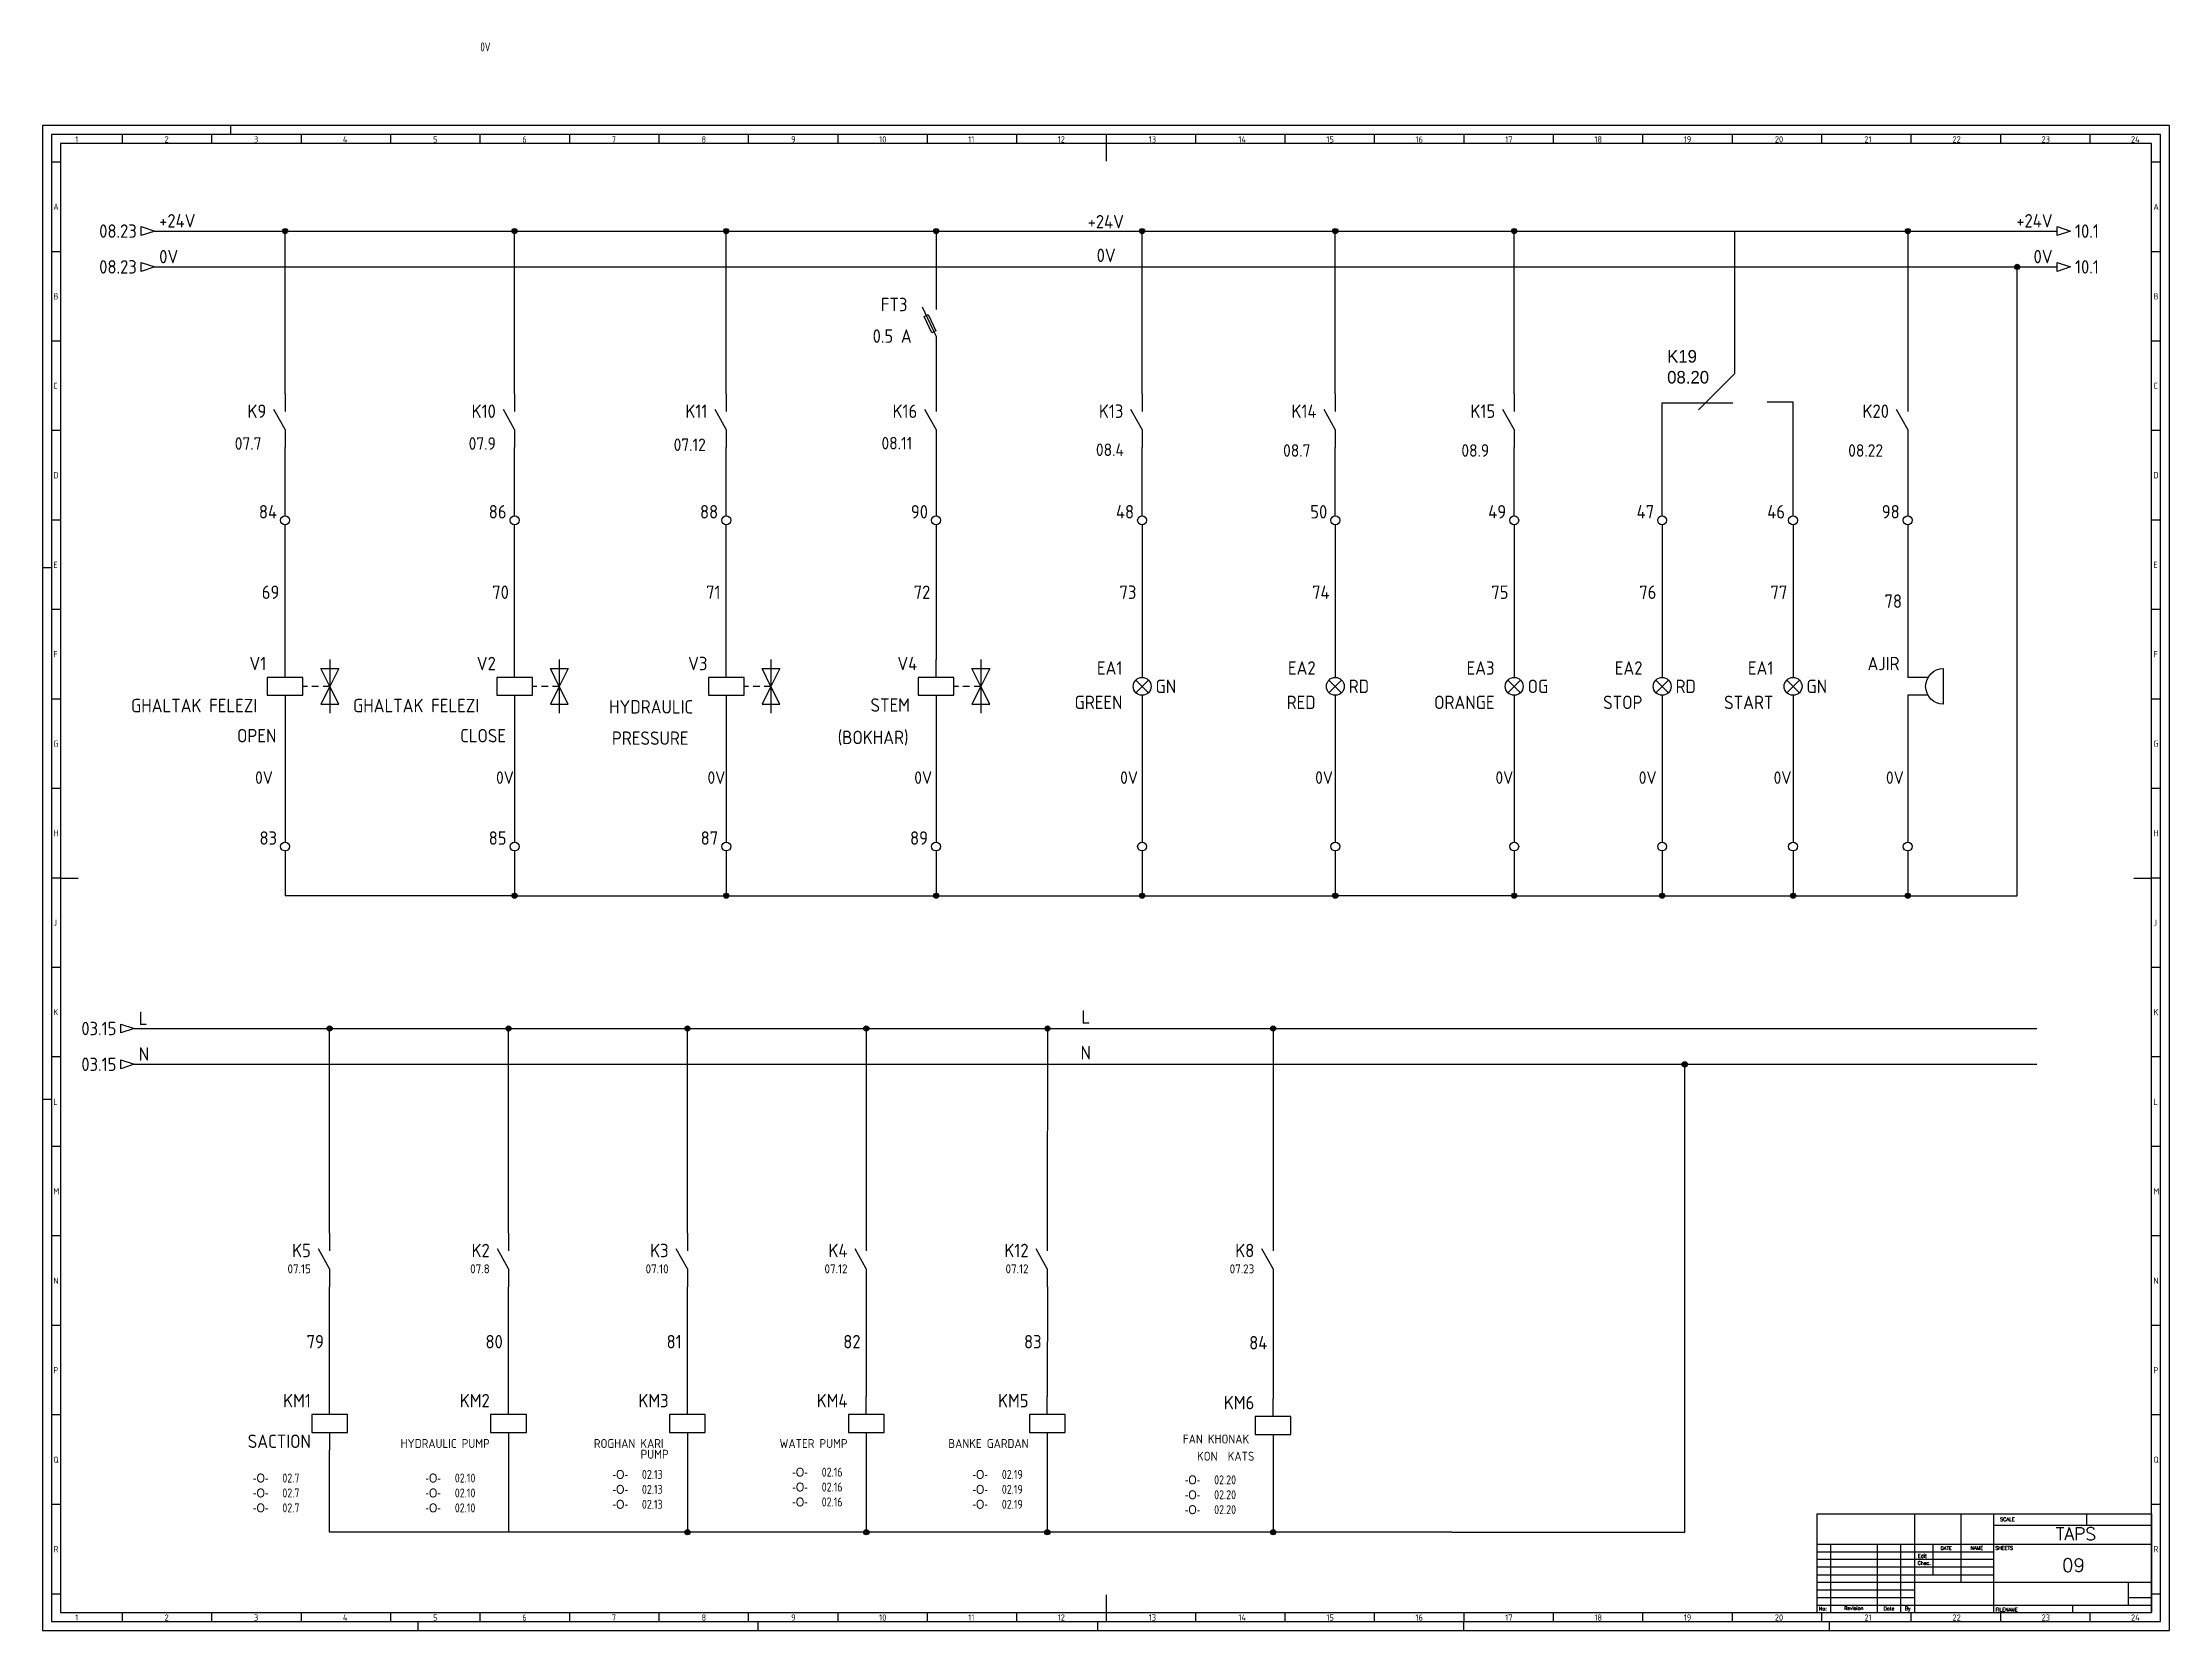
# Model space of a CAD drawing. Header units: millimetres. Extents: x 0 to 1189, y 5 to 892.
import ezdxf
from ezdxf.enums import TextEntityAlignment as Align

# ---------------------------------------------------------------- set-up
doc = ezdxf.new("R2010")
doc.units = ezdxf.units.MM
doc.header["$LTSCALE"] = 12
for name, color, linetype in [('025', 1, 'Continuous'), ('035', 5, 'Continuous'), ('07', 7, 'Continuous'), ('DESC', 1, 'Continuous'), ('MISC', 2, 'Continuous'), ('RED_2.5mm^2', 1, 'Continuous'), ('SYMS', 7, 'Continuous'), ('TAGS', 51, 'Continuous'), ('WIREFIXED', 130, 'Continuous'), ('WIRENO', 70, 'Continuous'), ('WIREREF', 61, 'Continuous'), ('WIREREF_DEST', 61, 'Continuous'), ('XREF', 7, 'Continuous'), ('XREFCHILD', 134, 'Continuous')]:
    doc.layers.add(name, color=color, linetype=linetype)
doc.styles.add('ISO Proportional', font='isocp.shx')
doc.styles.add('WD', font='romans.shx')
doc.styles.add('WD_IEC', font='ISOCP2.shx', dxfattribs={"width": 0.9, "height": 4})

msp = doc.modelspace()

# ---------------------------------------------------------------- texts
at = {"layer": 'RED_2.5mm^2', "color": 0, "insert": (908.2, 720.4), "char_height": 7, "attachment_point": 1}
msp.add_mtext_dynamic_manual_height_columns('K19\\P08.20', width=30.591, gutter_width=35, heights=[0], dxfattribs=at)
at = {"layer": 'XREF', "insert": (413.9, 95.9), "char_height": 5, "width": 41.116, "attachment_point": 1, "style": 'WD_IEC'}
msp.add_mtext('{\\Fmonotxt|c0;\\H0.67x;  \\Facaderef|c0;\\H1.49254x;-O-} {\\Fmonotxt|c0;\\H0.67x; } 02.16\\P{\\Fmonotxt|c0;\\H0.67x;  \\Facaderef|c0;\\H1.49254x;-O-} {\\Fmonotxt|c0;\\H0.67x; } 02.16\\P{\\Fmonotxt|c0;\\H0.67x;  \\Facaderef|c0;\\H1.49254x;-O-} {\\Fmonotxt|c0;\\H0.67x; } 02.16', dxfattribs=at)
at = {"layer": 'XREF', "char_height": 5, "attachment_point": 1, "style": 'WD_IEC'}
for s, insert in [('{\\Fmonotxt|c0;\\H0.67x;  \\Facaderef|c0;\\H1.49254x;-O-} {\\Fmonotxt|c0;\\H0.67x; } 02.7\\P{\\Fmonotxt|c0;\\H0.67x;  \\Facaderef|c0;\\H1.49254x;-O-} {\\Fmonotxt|c0;\\H0.67x; } 02.7\\P{\\Fmonotxt|c0;\\H0.67x;  \\Facaderef|c0;\\H1.49254x;-O-} {\\Fmonotxt|c0;\\H0.67x; } 02.7', (112.4, 92.6)), ('{\\Fmonotxt|c0;\\H0.67x;  \\Facaderef|c0;\\H1.49254x;-O-} {\\Fmonotxt|c0;\\H0.67x; } 02.10\\P{\\Fmonotxt|c0;\\H0.67x;  \\Facaderef|c0;\\H1.49254x;-O-} {\\Fmonotxt|c0;\\H0.67x; } 02.10\\P{\\Fmonotxt|c0;\\H0.67x;  \\Facaderef|c0;\\H1.49254x;-O-} {\\Fmonotxt|c0;\\H0.67x; } 02.10', (208.8, 92.6)), ('{\\Fmonotxt|c0;\\H0.67x;  \\Facaderef|c0;\\H1.49254x;-O-} {\\Fmonotxt|c0;\\H0.67x; } 02.13\\P{\\Fmonotxt|c0;\\H0.67x;  \\Facaderef|c0;\\H1.49254x;-O-} {\\Fmonotxt|c0;\\H0.67x; } 02.13\\P{\\Fmonotxt|c0;\\H0.67x;  \\Facaderef|c0;\\H1.49254x;-O-} {\\Fmonotxt|c0;\\H0.67x; } 02.13', (313.4, 94.6))]:
    msp.add_mtext(s, dxfattribs=dict(at, insert=insert))
at = {"layer": 'XREF', "color": 0, "char_height": 5, "attachment_point": 1, "style": 'WD_IEC'}
for s, insert in [('{\\Fmonotxt|c0;\\H0.67x;  \\Facaderef|c0;\\H1.49254x;-O-} {\\Fmonotxt|c0;\\H0.67x; } 02.19\\P{\\Fmonotxt|c0;\\H0.67x;  \\Facaderef|c0;\\H1.49254x;-O-} {\\Fmonotxt|c0;\\H0.67x; } 02.19\\P{\\Fmonotxt|c0;\\H0.67x;  \\Facaderef|c0;\\H1.49254x;-O-} {\\Fmonotxt|c0;\\H0.67x; } 02.19', (514.6, 94.6)), ('{\\Fmonotxt|c0;\\H0.67x;  \\Facaderef|c0;\\H1.49254x;-O-} {\\Fmonotxt|c0;\\H0.67x; } 02.20\\P{\\Fmonotxt|c0;\\H0.67x;  \\Facaderef|c0;\\H1.49254x;-O-} {\\Fmonotxt|c0;\\H0.67x; } 02.20\\P{\\Fmonotxt|c0;\\H0.67x;  \\Facaderef|c0;\\H1.49254x;-O-} {\\Fmonotxt|c0;\\H0.67x; } 02.20', (633.3, 91.6))]:
    msp.add_mtext(s, dxfattribs=dict(at, insert=insert))

# ---------------------------------------------------------------- blocks, each defined once
blk = doc.blocks.new('IEC_border_a0')
at = {"layer": '035', "color": 0}
for p, q in [((0, 841), (0, 0)), ((1189, 841), (0, 841)), ((44.5, 836), (44.5, 831)), ((94.5, 836), (94.5, 831)), ((105, 841), (105, 836)), ((144.5, 836), (144.5, 831)), ((194.5, 836), (194.5, 831)), ((244.5, 836), (244.5, 831)), ((294.5, 836), (294.5, 831)), ((344.5, 836), (344.5, 831)), ((394.5, 836), (394.5, 831)), ((444.5, 836), (444.5, 831)), ((494.5, 836), (494.5, 831)), ((544.5, 836), (544.5, 831)), ((594.5, 836), (594.5, 831)), ((644.5, 836), (644.5, 831)), ((694.5, 836), (694.5, 831)), ((744.5, 836), (744.5, 831)), ((794.5, 836), (794.5, 831)), ((844.5, 836), (844.5, 831)), ((894.5, 836), (894.5, 831)), ((944.5, 836), (944.5, 831)), ((994.5, 836), (994.5, 831)), ((1044.5, 836), (1044.5, 831)), ((1094.5, 836), (1094.5, 831)), ((1144.5, 836), (1144.5, 831)), ((1189, 0), (1189, 841)), ((10, 820.5), (5, 820.5)), ((1184, 820.5), (1179, 820.5)), ((10, 770.5), (5, 770.5)), ((1184, 770.5), (1179, 770.5)), ((10, 720.5), (5, 720.5)), ((1184, 720.5), (1179, 720.5)), ((10, 670.5), (5, 670.5)), ((1184, 670.5), (1179, 670.5)), ((10, 620.5), (5, 620.5)), ((1184, 620.5), (1179, 620.5)), ((0, 594), (5, 594)), ((10, 570.5), (5, 570.5)), ((1184, 570.5), (1179, 570.5)), ((10, 520.5), (5, 520.5)), ((1184, 520.5), (1179, 520.5)), ((10, 470.5), (5, 470.5)), ((1184, 470.5), (1179, 470.5)), ((10, 420.5), (5, 420.5)), ((1184, 420.5), (1179, 420.5)), ((1184, 420.5), (1179, 420.5)), ((10, 370.5), (5, 370.5)), ((1184, 370.5), (1179, 370.5)), ((10, 320.5), (5, 320.5)), ((1184, 320.5), (1179, 320.5)), ((0, 297), (5, 297)), ((10, 270.5), (5, 270.5)), ((1184, 270.5), (1179, 270.5)), ((1184, 270.5), (1179, 270.5)), ((10, 220.5), (5, 220.5)), ((1184, 220.5), (1179, 220.5)), ((10, 170.5), (5, 170.5)), ((1184, 170.5), (1179, 170.5)), ((10, 120.5), (5, 120.5)), ((1184, 120.5), (1179, 120.5)), ((10, 70.5), (5, 70.5)), ((1184, 70.5), (1179, 70.5)), ((10, 20.4), (5.1, 20.4)), ((1184, 20.4), (1179, 20.4)), ((0, 0), (1189, 0)), ((44.5, 10), (44.5, 5)), ((94.5, 10), (94.5, 5)), ((144.5, 10), (144.5, 5)), ((194.5, 10), (194.5, 5)), ((210, 0), (210, 5)), ((244.5, 10), (244.5, 5)), ((294.5, 10), (294.5, 5)), ((344.5, 10), (344.5, 5)), ((394.5, 10), (394.5, 5)), ((400, 0), (400, 5)), ((444.5, 10), (444.5, 5)), ((494.5, 10), (494.5, 5)), ((544.5, 10), (544.5, 5)), ((590, 0), (590, 5)), ((594.5, 10), (594.5, 5)), ((644.5, 10), (644.5, 5)), ((694.5, 10), (694.5, 5)), ((744.5, 10), (744.5, 5)), ((744.5, 10), (744.5, 5)), ((794.5, 10), (794.5, 5)), ((794.5, 0), (794.5, 5)), ((844.5, 10), (844.5, 5)), ((894.5, 10), (894.5, 5)), ((944.5, 10), (944.5, 5)), ((994.5, 10), (994.5, 5)), ((999, 0), (999, 5)), ((1044.5, 10), (1044.5, 5)), ((1094.5, 10), (1094.5, 5)), ((1144.5, 10), (1144.5, 5))]:
    blk.add_line(p, q, dxfattribs=at)
blk.add_lwpolyline([(10, 10), (1179, 10), (1179, 831), (10, 831)], close=True, dxfattribs=at)
at = {"layer": '07', "color": 0}
for p, q in [((594.5, 831), (594.5, 821)), ((10, 420.5), (20, 420.5)), ((1169, 420.5), (1179, 420.5)), ((594.5, 20), (594.5, 10))]:
    blk.add_line(p, q, dxfattribs=at)
blk.add_lwpolyline([(5, 5), (1184, 5), (1184, 836), (5, 836)], close=True, dxfattribs=at)
at = {"layer": '035', "color": 0, "style": 'ISO Proportional'}
for s, p in [('1', (18.3, 831.5)), ('2', (68.2, 831.5)), ('3', (118.2, 831.5)), ('4', (167.9, 831.5)), ('5', (218.3, 831.5)), ('6', (268.2, 831.5)), ('7', (318.2, 831.5)), ('8', (368.4, 831.5)), ('9', (418.5, 831.5)), ('10', (467.7, 831.5)), ('11', (517.5, 831.5)), ('12', (567.5, 831.5)), ('13', (618.4, 831.5)), ('14', (668.5, 831.5)), ('15', (717.7, 831.5)), ('16', (767.5, 831.5)), ('17', (817.7, 831.5)), ('18', (867.5, 831.5)), ('19', (917.5, 831.5)), ('20', (968.4, 831.5)), ('21', (1018.5, 831.5)), ('22', (1067.7, 831.5)), ('23', (1117.5, 831.5)), ('24', (1167.5, 831.5)), ('A', (6, 793.8)), ('A', (1180, 793.8)), ('B', (6, 743.8)), ('B', (1180, 743.8)), ('C', (6, 693.8)), ('C', (1180, 693.8)), ('D', (6, 643.8)), ('D', (1180, 643.8)), ('E', (6, 593.8)), ('E', (1180, 593.8)), ('F', (6, 543.8)), ('F', (1180, 543.8)), ('G', (6, 493.8)), ('G', (1180, 493.8)), ('H', (6, 443.8)), ('H', (1180, 443.8)), ('J', (6, 393.8)), ('J', (1180, 393.8)), ('K', (6, 343.8)), ('K', (1180, 343.8)), ('L', (6, 293.7)), ('L', (1180, 293.7)), ('M', (6, 243.7)), ('M', (1180, 243.7)), ('N', (6, 193.7)), ('N', (1180, 193.7)), ('P', (6, 143.7)), ('P', (1180, 143.7)), ('Q', (6, 93.7)), ('Q', (1180, 93.7)), ('R', (6.1, 43.7)), ('R', (1180, 43.7)), ('1', (18.3, 5.5)), ('2', (68.2, 5.5)), ('3', (118.2, 5.5)), ('4', (167.9, 5.5)), ('5', (218.3, 5.5)), ('6', (268.2, 5.5)), ('7', (318.2, 5.5)), ('8', (368.4, 5.5)), ('9', (418.5, 5.5)), ('10', (467.7, 5.5)), ('11', (517.5, 5.5)), ('12', (567.5, 5.5)), ('13', (618.4, 5.5)), ('14', (668.5, 5.5)), ('15', (717.7, 5.5)), ('16', (767.5, 5.5)), ('17', (817.7, 5.5)), ('18', (867.5, 5.5)), ('19', (917.5, 5.5)), ('20', (968.4, 5.5)), ('21', (1018.5, 5.5)), ('22', (1067.7, 5.5)), ('23', (1117.5, 5.5)), ('24', (1167.5, 5.5))]:
    blk.add_text(s, height=3.5, dxfattribs=at).set_placement(p)
blk = doc.blocks.new('IEC_tblock_a0')
at = {"layer": '035'}
for p, q in [((-106.6, 55.2), (-106.6, 17)), ((-88.4, 48.9), (0, 48.9)), ((-36.4, 55.2), (-36.4, 48.9)), ((-179.4, 38.2), (-179.4, 0)), ((-153.4, 38.2), (-153.4, 0)), ((-140.4, 38.2), (-140.4, 0)), ((-122.2, 38.2), (-122.2, 21.2)), ((-187.2, 34), (-88.4, 34)), ((-187.2, 29.8), (-88.4, 29.8)), ((-187.2, 25.5), (-88.4, 25.5)), ((-187.2, 21.2), (-88.4, 21.2)), ((-187.2, 17), (-132.6, 17)), ((-187.2, 12.8), (-132.6, 12.8)), ((-187.2, 8.5), (-132.6, 8.5)), ((-187.2, 4.2), (0, 4.2)), ((-44.2, 4.2), (-44.2, 0)), ((-13, 8.5), (0, 8.5))]:
    blk.add_line(p, q, dxfattribs=at)
at = {"layer": '07'}
for p, q in [((-187.2, 55.2), (0, 55.2)), ((-187.2, 55.2), (-187.2, 0)), ((-132.6, 55.2), (-132.6, 0)), ((-88.4, 55.2), (-88.4, 0)), ((0, 55.2), (0, 0)), ((-187.2, 38.2), (0, 38.2)), ((-132.6, 17), (0, 17)), ((-13, 17), (-13, 4.2)), ((-187.2, 0), (0, 0))]:
    blk.add_line(p, q, dxfattribs=at)
at = {"style": 'WD'}
for tag, p in [('SCALE', (-69.9, 51.1)), ('SH', (-8.7, 10.1)), ('FILENAME', (-68.1, 0.8))]:
    blk.add_attdef(tag, p, '', height=2, dxfattribs=at)
for tag, height, p in [('CKDATE', 2, (-114.9, 26.6)), ('EDDATE', 2, (-115, 30.8)), ('EDBY', 2, (-98, 30.9)), ('CKBY', 2, (-97.9, 26.3)), ('PROJDESC', 5, (-45.9, 29.2)), ('DWGDESC', 5, (-44.9, 19.7)), ('DWGNO', 3.5, (-48.5, 9.5))]:
    blk.add_attdef(tag, text='', height=height, dxfattribs=at).set_placement(p, align=Align.CENTER)
at = {"style": 'WD', "flags": 1}
blk.add_attdef('WD_TB', (-120.9, 11.9), '', height=2, dxfattribs=at)
at = {"layer": '025', "style": 'WD'}
for s, p in [('SCALE', (-80.6, 51.1)), ('NAME', (-97.7, 35.1)), ('No:', (-183.8, 1.2)), ('Revision', (-166.5, 1.5)), ('Date', (-146.8, 1.3)), ('By', (-136.3, 1.4))]:
    blk.add_text(s, height=2, dxfattribs=at).set_placement(p, align=Align.CENTER)
for s, p in [('DATE', (-118, 35)), ('SHEETS', (-87.4, 35.1)), ('Chec.', (-130.8, 26.7)), ('Edit', (-130.6, 30.7)), ('FILENAME', (-87.2, 0.6))]:
    blk.add_text(s, height=2, dxfattribs=at).set_placement(p)
blk = doc.blocks.new('HA1D3')
blk.add_lwpolyline([(0, 0), (-3.75, -1.25), (-3.75, 1.25)], close=True)
at = {"style": 'WD_IEC'}
blk.add_attdef('XREF', text='', height=2.5, dxfattribs=at).set_placement((-5, 0), align=Align.MIDDLE_RIGHT)
at = {"style": 'WD_IEC', "flags": 1}
blk.add_attdef('SIGCODE', text='', height=1, dxfattribs=at).set_placement((-2.5, 1.8), align=Align.RIGHT)
at = {"style": 'WD_IEC'}
for tag, p, height, flags in [('X1TERM01', (0, 0), 0.32, 1), ('WIRENO', (1.25, 1), 2.5, 8)]:
    blk.add_attdef(tag, p, '', height=height, dxfattribs=dict(at, flags=flags))
blk.add_attdef('DESC1', text='', height=2.5, dxfattribs=at).set_placement((1.25, -1), align=Align.TOP_LEFT)
blk = doc.blocks.new('WD_WNH')
at = {"linetype": 'Continuous', "style": 'WD_IEC', "width": 0.8}
blk.add_attdef('WIRENO', text='', height=2.5, dxfattribs=at).set_placement((0, 0.75), align=Align.CENTER)
at = {"style": 'WD_IEC', "flags": 1}
for tag, p in [('W08USER', (0, 0.375)), ('W04USER', (0, 0.875)), ('W05USER', (0, 0.75)), ('W09USER', (0, 0.25)), ('W03USER', (0, 1)), ('W06USER', (0, 0.625)), ('W07USER', (0, 0.5)), ('W02USER', (0, 1.125)), ('W01USER', (0, 1.25)), ('W10USER', (0, 0.125))]:
    blk.add_attdef(tag, text='', height=0.08, dxfattribs=at).set_placement(p, align=Align.CENTER)
blk = doc.blocks.new('HA1S1')
blk.add_lwpolyline([(0, 1.25), (3.75, 0), (0, -1.25)], close=True)
at = {"style": 'WD_IEC'}
for tag, height, flags, p in [('WIRENO', 2.5, 8, (-1.25, 1)), ('SIGCODE', 1, 1, (5, 1.8))]:
    blk.add_attdef(tag, text='', height=height, dxfattribs=dict(at, flags=flags)).set_placement(p, align=Align.RIGHT)
at = {"style": 'WD_IEC', "flags": 1}
blk.add_attdef('X4TERM01', (0, 0), '', height=0.32, dxfattribs=at)
at = {"style": 'WD_IEC'}
blk.add_attdef('XREF', text='', height=2.5, dxfattribs=at).set_placement((5, 0), align=Align.MIDDLE_LEFT)
blk.add_attdef('DESC1', text='', height=2.5, dxfattribs=at).set_placement((-1.25, -1), align=Align.TOP_RIGHT)
blk = doc.blocks.new('VSV1')
for p, q in [((0, 2.5), (0, 7.5)), ((12.5, 7.5), (12.5, -7.5)), ((6.25, 0), (5, 0)), ((9.38, 0), (7.5, 0)), ((12.5, 0), (10, 5)), ((10, 5), (15, 5)), ((12.5, 0), (10, -5)), ((12.5, 0), (10.62, 0)), ((15, 5), (12.5, 0)), ((15, -5), (12.5, 0)), ((0, -2.5), (0, -7.5)), ((10, -5), (15, -5))]:
    blk.add_line(p, q)
blk.add_lwpolyline([(-5, 2.5), (-5, -2.5), (5, -2.5), (5, 2.5)], close=True)
at = {"style": 'WD_IEC'}
for tag, p in [('INST', (-5.25, 11.5)), ('TAG1', (-5.25, 4.5)), ('LOC', (-5.25, 8)), ('DESC1', (-5.25, -6.85)), ('DESC3', (-5.25, -13.85)), ('DESC2', (-5.25, -10.35))]:
    blk.add_attdef(tag, text='', height=2.5, dxfattribs=at).set_placement(p, align=Align.RIGHT)
blk.add_attdef('TERM01', text='', height=2, rotation=90, dxfattribs=at).set_placement((-1, 7.5), align=Align.RIGHT)
at = {"style": 'WD_IEC', "flags": 1}
for tag, p, height in [('X2TERM01', (0, 7.5), 0.32), ('X4LINK', (-5, 0), 0.32), ('X1LINK', (12.5, 0), 0.32), ('ASSYCODE', (1, -4), 1), ('FAMILY', (1, -5.5), 1), ('X8TERM02', (0, -7.5), 0.32), ('CATDESC', (1, -7), 1)]:
    blk.add_attdef(tag, p, '', height=height, dxfattribs=at)
at = {"style": 'WD_IEC', "flags": 9}
for tag, p in [('MFG', (-6, 1)), ('CAT', (-6, -1.5))]:
    blk.add_attdef(tag, text='', height=1.5, dxfattribs=at).set_placement(p, align=Align.RIGHT)
at = {"style": 'WD_IEC'}
blk.add_attdef('TERM02', (-1, -7.5), '', height=2, rotation=90, dxfattribs=at)
at = {"lineweight": 9, "style": 'WD_IEC'}
for tag, p in [('NO', (-5.5, -16.5)), ('NC', (-5.5, -20))]:
    blk.add_attdef(tag, text='', height=2.5, dxfattribs=at).set_placement(p, align=Align.TOP_RIGHT)
for tag, p in [('XREFNO', (-4, -16.5)), ('XREFNC', (-4, -20)), ('WDTAGALT', (-3.88, -23.13))]:
    blk.add_attdef(tag, text='', height=2.5, dxfattribs=at).set_placement(p, align=Align.TOP_LEFT)
blk = doc.blocks.new('VCR21')
for p, q in [((0, 7.5), (0, 2.5)), ((0, -2.5), (-3.12, 3.12)), ((0, -2.5), (0, -7.5))]:
    blk.add_line(p, q)
at = {"style": 'WD_IEC'}
for tag, p in [('INST', (-5.25, 6.75)), ('LOC', (-5.25, 3.75)), ('TAG2', (-5.25, 0.75)), ('DESC1', (-5.25, -6.75)), ('XREF', (-5.25, -3.75)), ('DESC3', (-5.25, -12.75)), ('DESC2', (-5.25, -9.75))]:
    blk.add_attdef(tag, text='', height=2.5, dxfattribs=at).set_placement(p, align=Align.RIGHT)
blk.add_attdef('TERM01', text='', height=2, rotation=90, dxfattribs=at).set_placement((-1, 7.5), align=Align.RIGHT)
at = {"style": 'WD_IEC', "flags": 1}
for tag, p, height in [('X2TERM01', (0, 7.5), 0.32), ('X4LINK', (-2.75, 0), 0.32), ('X1LINK', (-0.5, 0), 0.32), ('CONTACT', (4, -3.5), 1), ('FAMILY', (4, -5), 1), ('COMMON', (5.25, -4.75), 1), ('X8TERM02', (0, -7.5), 0.32)]:
    blk.add_attdef(tag, p, '', height=height, dxfattribs=at)
at = {"style": 'WD_IEC'}
blk.add_attdef('TERM02', (-1, -7.5), '', height=2, rotation=90, dxfattribs=at)
blk = doc.blocks.new('VT0002')
blk.add_circle((0, 0), 1.25)
at = {"style": 'WD_IEC'}
for tag, p in [('INST', (-2.25, 6.5)), ('LOC', (-2.25, 3.5)), ('DESC1', (-2.25, -6.25)), ('DESC3', (-2.25, -12.25)), ('DESC2', (-2.25, -9.25))]:
    blk.add_attdef(tag, text='', height=2.5, dxfattribs=at).set_placement(p, align=Align.RIGHT)
at = {"style": 'WD_IEC', "flags": 1}
for tag, p, height in [('ASSYCODE', (2.75, 10.75), 1), ('CATDESC', (2.75, 9.25), 1), ('MFG', (2.75, 7.25), 1.5), ('CAT', (2.75, 4.75), 1.5), ('X4PIN01', (-1.25, 1), 0.25), ('X4TERM01', (-1.25, 0), 0.25), ('X4TERMDESC01', (-1.25, 0.5), 0.4), ('STRIPSEQ', (0, 0), 0.025), ('X2PIN01', (0, 2.25), 0.25), ('X2TERM01', (0, 1.25), 0.25), ('X8PIN01', (0, -0.25), 0.25), ('X2TERMDESC01', (0, 1.75), 0.4), ('X1PIN01', (1.25, 1), 0.25), ('X1TERM01', (1.25, 0), 0.25), ('X1TERMDESC01', (1.25, 0.5), 0.4), ('LINKTERM', (0, -0.04), 0.025), ('X8TERM01', (0, -1.25), 0.25), ('X8TERMDESC01', (0, -0.75), 0.4)]:
    blk.add_attdef(tag, p, '', height=height, dxfattribs=at)
at = {"style": 'WD_IEC', "flags": 8}
for tag, height, p in [('TAGSTRIP', 2.5, (-2.25, 0.5)), ('TERM01', 2, (-2.25, -3.25))]:
    blk.add_attdef(tag, text='', height=height, dxfattribs=at).set_placement(p, align=Align.RIGHT)
blk = doc.blocks.new('WDDOT')
for radius in [0.72, 0.449, 0.223]:
    blk.add_circle((0, 0), radius)
blk = doc.blocks.new('VLT1G')
for p, q in [((0, 7.5), (0, 2.5)), ((-1.77, -1.77), (1.77, 1.77)), ((1.77, -1.77), (-1.77, 1.77)), ((0, -2.5), (0, -7.5))]:
    blk.add_line(p, q)
blk.add_circle((0, 0), 2.5)
at = {"style": 'WD_IEC'}
for tag, p in [('INST', (-5.5, 10.25)), ('LOC', (-5.5, 6.75)), ('TAG1', (-5.5, 3.25)), ('DESC1', (-5.5, -6.35)), ('DESC3', (-5.5, -13.35)), ('DESC2', (-5.5, -9.85))]:
    blk.add_attdef(tag, text='', height=2.5, dxfattribs=at).set_placement(p, align=Align.RIGHT)
blk.add_attdef('TERM01', text='', height=2, rotation=90, dxfattribs=at).set_placement((-1, 7.5), align=Align.RIGHT)
at = {"style": 'WD_IEC', "flags": 1}
for tag, p, height in [('X2TERM01', (0, 7.5), 0.32), ('X4LINK', (-3, 0), 0.32), ('X1LINK', (3, 0), 0.32), ('ASSYCODE', (1, -4), 1), ('FAMILY', (1, -5.5), 1), ('X8TERM02', (0, -7.5), 0.32), ('CATDESC', (1, -7), 1)]:
    blk.add_attdef(tag, p, '', height=height, dxfattribs=at)
at = {"style": 'WD_IEC', "flags": 9}
for tag, p in [('MFG', (-6, -0.25)), ('CAT', (-6, -2.75))]:
    blk.add_attdef(tag, text='', height=1.5, dxfattribs=at).set_placement(p, align=Align.RIGHT)
at = {"style": 'WD_IEC'}
blk.add_attdef('TERM02', (-1, -7.5), '', height=2, rotation=90, dxfattribs=at)
at = {"lineweight": 13, "style": 'WD_IEC'}
blk.add_attdef('COLOR', text='', height=2.5, dxfattribs=at).set_placement((3.75, 0), align=Align.MIDDLE_LEFT)
at = {"lineweight": 15, "style": 'WD_IEC'}
for tag, p in [('XREF', (-5.5, -18)), ('WDTAGALT', (-5.5, -21))]:
    blk.add_attdef(tag, text='', height=2.5, dxfattribs=at).set_placement(p, align=Align.RIGHT)
blk = doc.blocks.new('VLT1R')
for p, q in [((0, 7.5), (0, 2.5)), ((-1.77, -1.77), (1.77, 1.77)), ((1.77, -1.77), (-1.77, 1.77)), ((0, -2.5), (0, -7.5))]:
    blk.add_line(p, q)
blk.add_circle((0, 0), 2.5)
at = {"style": 'WD_IEC'}
for tag, p in [('INST', (-5.5, 10.25)), ('LOC', (-5.5, 6.75)), ('TAG1', (-5.5, 3.25)), ('DESC1', (-5.5, -6.35)), ('DESC3', (-5.5, -13.35)), ('DESC2', (-5.5, -9.85))]:
    blk.add_attdef(tag, text='', height=2.5, dxfattribs=at).set_placement(p, align=Align.RIGHT)
blk.add_attdef('TERM01', text='', height=2, rotation=90, dxfattribs=at).set_placement((-1, 7.5), align=Align.RIGHT)
at = {"style": 'WD_IEC', "flags": 1}
for tag, p, height in [('X2TERM01', (0, 7.5), 0.32), ('X4LINK', (-3, 0), 0.32), ('X1LINK', (3, 0), 0.32), ('ASSYCODE', (1, -4), 1), ('FAMILY', (1, -5.5), 1), ('X8TERM02', (0, -7.5), 0.32), ('CATDESC', (1, -7), 1)]:
    blk.add_attdef(tag, p, '', height=height, dxfattribs=at)
at = {"style": 'WD_IEC', "flags": 9}
for tag, p in [('MFG', (-6, -0.25)), ('CAT', (-6, -2.75))]:
    blk.add_attdef(tag, text='', height=1.5, dxfattribs=at).set_placement(p, align=Align.RIGHT)
at = {"style": 'WD_IEC'}
blk.add_attdef('TERM02', (-1, -7.5), '', height=2, rotation=90, dxfattribs=at)
at = {"lineweight": 13, "style": 'WD_IEC'}
blk.add_attdef('COLOR', text='', height=2.5, dxfattribs=at).set_placement((3.75, 0), align=Align.MIDDLE_LEFT)
at = {"lineweight": 15, "style": 'WD_IEC'}
for tag, p in [('XREF', (-5.5, -18)), ('WDTAGALT', (-5.5, -22))]:
    blk.add_attdef(tag, text='', height=2.5, dxfattribs=at).set_placement(p, align=Align.RIGHT)
blk = doc.blocks.new('VMS1')
for p, q in [((0, 2.5), (0, 7.5)), ((0, -2.5), (0, -7.5))]:
    blk.add_line(p, q)
blk.add_lwpolyline([(-5, 2.5), (-5, -2.5), (5, -2.5), (5, 2.5)], close=True)
at = {"style": 'WD_IEC'}
for tag, p in [('INST', (-5.25, 10.5)), ('TAG1', (-5.25, 4.5)), ('LOC', (-5.25, 7.5)), ('DESC1', (-5.25, -6.85)), ('DESC3', (-5.25, -12.85)), ('DESC2', (-5.25, -9.85))]:
    blk.add_attdef(tag, text='', height=2.5, dxfattribs=at).set_placement(p, align=Align.RIGHT)
blk.add_attdef('TERM01', text='', height=2, rotation=90, dxfattribs=at).set_placement((-1, 7.5), align=Align.RIGHT)
at = {"style": 'WD_IEC', "flags": 1}
for tag, p, height in [('X2TERM01', (0, 7.5), 0.32), ('X4LINK', (-5, 0), 0.32), ('X1LINK', (5, 0), 0.32), ('ASSYCODE', (1, -4), 1), ('FAMILY', (1, -5.5), 1), ('X8TERM02', (0, -7.5), 0.32), ('CATDESC', (1, -7), 1)]:
    blk.add_attdef(tag, p, '', height=height, dxfattribs=at)
at = {"style": 'WD_IEC', "flags": 9}
for tag, p in [('MFG', (-6, 1)), ('CAT', (-6, -1.5))]:
    blk.add_attdef(tag, text='', height=1.5, dxfattribs=at).set_placement(p, align=Align.RIGHT)
at = {"style": 'WD_IEC'}
blk.add_attdef('TERM02', (-1, -7.5), '', height=2, rotation=90, dxfattribs=at)
at = {"lineweight": 9, "style": 'WD_IEC'}
for tag, p in [('NO', (-5.5, -16.5)), ('NC', (-5.5, -19.5))]:
    blk.add_attdef(tag, text='', height=2.5, dxfattribs=at).set_placement(p, align=Align.TOP_RIGHT)
for tag, p in [('XREFNO', (-4, -16.5)), ('XREFNC', (-4, -19.5))]:
    blk.add_attdef(tag, text='', height=2.5, dxfattribs=at).set_placement(p, align=Align.TOP_LEFT)
blk = doc.blocks.new('VLT1A')
for p, q in [((0, 7.5), (0, 2.5)), ((-1.77, -1.77), (1.77, 1.77)), ((1.77, -1.77), (-1.77, 1.77)), ((0, -2.5), (0, -7.5))]:
    blk.add_line(p, q)
blk.add_circle((0, 0), 2.5)
at = {"style": 'WD_IEC'}
for tag, p in [('INST', (-5.5, 10.25)), ('LOC', (-5.5, 6.75)), ('TAG1', (-5.5, 3.25)), ('DESC1', (-5.5, -6.35)), ('DESC3', (-5.5, -13.35)), ('DESC2', (-5.5, -9.85))]:
    blk.add_attdef(tag, text='', height=2.5, dxfattribs=at).set_placement(p, align=Align.RIGHT)
blk.add_attdef('TERM01', text='', height=2, rotation=90, dxfattribs=at).set_placement((-1, 7.5), align=Align.RIGHT)
at = {"style": 'WD_IEC', "flags": 1}
for tag, p, height in [('X2TERM01', (0, 7.5), 0.32), ('X4LINK', (-3, 0), 0.32), ('X1LINK', (3, 0), 0.32), ('ASSYCODE', (1, -4), 1), ('FAMILY', (1, -5.5), 1), ('X8TERM02', (0, -7.5), 0.32), ('CATDESC', (1, -7), 1)]:
    blk.add_attdef(tag, p, '', height=height, dxfattribs=at)
at = {"style": 'WD_IEC', "flags": 9}
for tag, p in [('MFG', (-6, -0.25)), ('CAT', (-6, -2.75))]:
    blk.add_attdef(tag, text='', height=1.5, dxfattribs=at).set_placement(p, align=Align.RIGHT)
at = {"style": 'WD_IEC'}
blk.add_attdef('TERM02', (-1, -7.5), '', height=2, rotation=90, dxfattribs=at)
at = {"lineweight": 13, "style": 'WD_IEC'}
blk.add_attdef('COLOR', text='', height=2.5, dxfattribs=at).set_placement((3.75, 0), align=Align.MIDDLE_LEFT)
at = {"lineweight": 15, "style": 'WD_IEC'}
for tag, p in [('XREF', (-5.5, -18)), ('WDTAGALT', (-5.5, -21))]:
    blk.add_attdef(tag, text='', height=2.5, dxfattribs=at).set_placement(p, align=Align.RIGHT)
blk = doc.blocks.new('VAN1Z')
for p, q in [((-10, -5), (-10, 5)), ((-5.67, 2.5), (0, 2.5)), ((-5.67, -2.5), (0, -2.5))]:
    blk.add_line(p, q)
blk.add_arc((-10, 0), 5, 270, 90)
at = {"style": 'WD_IEC'}
for tag, height, p in [('INST', 2.5, (-11.5, 11.5)), ('TAG1', 2.5, (-11.5, 4.5)), ('LOC', 2.5, (-11.5, 8)), ('TERM02', 2, (0, -1.5)), ('TERM01', 2, (0, 3.5)), ('DESC1', 2.5, (-11.5, -6.85)), ('DESC3', 2.5, (-11.5, -13.85)), ('DESC2', 2.5, (-11.5, -10.35)), ('XREF', 2.5, (-11.5, -18.85))]:
    blk.add_attdef(tag, text='', height=height, dxfattribs=at).set_placement(p, align=Align.RIGHT)
at = {"style": 'WD_IEC', "flags": 9}
for tag, p in [('MFG', (-11, 1)), ('CAT', (-11, -1.5))]:
    blk.add_attdef(tag, text='', height=1.5, dxfattribs=at).set_placement(p, align=Align.RIGHT)
at = {"style": 'WD_IEC', "flags": 1}
for tag, p, height in [('X2TERM01', (0, 2.5), 0.32), ('ASSYCODE', (-4, -4), 1), ('FAMILY', (-4, -5.5), 1), ('X8TERM02', (0, -2.5), 0.32), ('CATDESC', (-4, -7), 1)]:
    blk.add_attdef(tag, p, '', height=height, dxfattribs=at)
blk = doc.blocks.new('VFU1FS')
for p, q in [((0, 7.5), (0, 3.75)), ((0, -3.75), (-3.75, 4.38)), ((0, -3.75), (0, -7.5))]:
    blk.add_line(p, q)
blk.add_lwpolyline([(-1.19, -2.76), (-3.3, 1.77), (-2.17, 2.3), (-0.06, -2.24)], close=True)
at = {"style": 'WD_IEC'}
for tag, p in [('INST', (-8, 10.25)), ('LOC', (-8, 6.75)), ('RATING1', (-8, -1.35)), ('TAG1', (-8, 3.25)), ('DESC2', (-8, -13.35)), ('DESC1', (-8, -9.85)), ('DESC3', (-8, -16.85))]:
    blk.add_attdef(tag, text='', height=2.5, dxfattribs=at).set_placement(p, align=Align.RIGHT)
blk.add_attdef('TERM01', text='', height=2, rotation=90, dxfattribs=at).set_placement((-1, 7.5), align=Align.RIGHT)
at = {"style": 'WD_IEC', "flags": 1}
for tag, p, height in [('X2TERM01', (0, 7.5), 0.32), ('MFG', (2.75, 6.5), 1.5), ('X4LINK', (-2.48, 0), 0.32), ('X1LINK', (-1.1, 0), 0.32), ('CAT', (2.75, 4), 1.5), ('ASSYCODE', (1, -4), 1), ('FAMILY', (1, -5.5), 1), ('X8TERM02', (0, -7.5), 0.32), ('CATDESC', (1, -7), 1)]:
    blk.add_attdef(tag, p, '', height=height, dxfattribs=at)
at = {"style": 'WD_IEC'}
blk.add_attdef('TERM02', (-1, -7.5), '', height=2, rotation=90, dxfattribs=at)
at = {"lineweight": 15, "style": 'WD_IEC'}
blk.add_attdef('XREF', text='', height=2.5, dxfattribs=at).set_placement((-8, -6), align=Align.RIGHT)
blk = doc.blocks.new('WD_WNV')
at = {"linetype": 'Continuous', "style": 'WD_IEC', "width": 0.8}
blk.add_attdef('WIRENO', text='', height=2.5, dxfattribs=at).set_placement((-1.6, 0), align=Align.MIDDLE_RIGHT)
at = {"style": 'WD_IEC', "flags": 1}
for tag, p in [('W08USER', (-1, 0.375)), ('W04USER', (-1, 0.875)), ('W05USER', (-1, 0.75)), ('W09USER', (-1, 0.25)), ('W03USER', (-1, 1)), ('W06USER', (-1, 0.625)), ('W07USER', (-1, 0.5)), ('W02USER', (-1, 1.125)), ('W01USER', (-1, 1.25)), ('W10USER', (-1, 0.125))]:
    blk.add_attdef(tag, text='', height=0.08, dxfattribs=at).set_placement(p, align=Align.CENTER)
blk = doc.blocks.new('WD_WNV1')
at = {"style": 'WD_IEC', "width": 0.8}
blk.add_attdef('WIRENO', text='', height=2.5, rotation=90, dxfattribs=at).set_placement((0, 0), align=Align.MIDDLE_CENTER)
at = {"style": 'WD_IEC', "flags": 1}
for tag, p in [('W04USER', (0, 0.375)), ('W05USER', (0, 0.25)), ('W03USER', (0, 0.5)), ('W06USER', (0, 0.125)), ('W07USER', (0, 0)), ('W02USER', (0, 0.625)), ('W01USER', (0, 0.75)), ('W08USER', (0, -0.125)), ('W09USER', (0, -0.25)), ('W10USER', (0, -0.375))]:
    blk.add_attdef(tag, text='', height=0.08, dxfattribs=at).set_placement(p, align=Align.CENTER)
at = {"style": 'WD_IEC'}
for tag, p in [('X2_TINY_DOT_DONT_REMOVE', (0, 1)), ('X8_TINY_DOT_DONT_REMOVE', (0, -1))]:
    blk.add_attdef(tag, p, '', height=0.002, dxfattribs=at)
at = {"style": 'WD_IEC', "flags": 1}
for tag, p in [('X2TERM01', (0, 1)), ('X8TERM01', (0, -1))]:
    blk.add_attdef(tag, p, '', height=0.2, dxfattribs=at)

# ---------------------------------------------------------------- linework, layer by layer
at = {"layer": 'RED_2.5mm^2', "color": 0}
for p, q in [((62.7, 786.9), (1126.2, 786.9)), ((135.6, 696), (135.6, 786.9)), ((263.9, 696), (263.9, 786.9)), ((382.2, 696), (382.2, 786.9)), ((499.5, 786.9), (499.5, 750.6)), ((614.7, 696), (614.7, 786.9)), ((722.7, 696), (722.7, 786.9)), ((822.7, 696), (822.7, 786.9)), ((1042.7, 786.9), (1042.7, 696)), ((62.7, 766.9), (1126.2, 766.9)), ((1103.9, 415.5), (1103.9, 766.9)), ((499.5, 720.6), (499.5, 696)), ((135.6, 627.8), (135.6, 666)), ((263.9, 627.8), (263.9, 666)), ((382.2, 627.8), (382.2, 666)), ((499.5, 666), (499.5, 627.8)), ((614.7, 627.8), (614.7, 666)), ((722.7, 627.8), (722.7, 666)), ((822.7, 627.8), (822.7, 666)), ((1042.7, 666), (1042.7, 627.8)), ((135.6, 547.5), (135.6, 622.8)), ((263.9, 547.5), (263.9, 622.8)), ((382.2, 547.5), (382.2, 622.8)), ((499.5, 622.8), (499.5, 547.5)), ((614.7, 622.8), (614.7, 547.5)), ((722.7, 622.8), (722.7, 547.5)), ((822.7, 622.8), (822.7, 547.5)), ((135.6, 517.5), (135.6, 445.5)), ((263.9, 517.5), (263.9, 445.5)), ((382.2, 517.5), (382.2, 445.5)), ((499.5, 517.5), (499.5, 445.5)), ((614.7, 517.5), (614.7, 445.5)), ((722.7, 517.5), (722.7, 445.5)), ((822.7, 517.5), (822.7, 445.5)), ((135.6, 440.5), (135.6, 415.5)), ((263.9, 440.5), (263.9, 415.5)), ((382.2, 440.5), (382.2, 415.5)), ((499.5, 440.5), (499.5, 415.5)), ((614.7, 440.5), (614.7, 415.5)), ((722.7, 440.5), (722.7, 415.5)), ((822.7, 440.5), (822.7, 415.5)), ((978.6, 440.5), (978.6, 415.5)), ((1042.7, 440.5), (1042.7, 415.5)), ((263.9, 415.5), (135.6, 415.5)), ((263.9, 415.5), (722.7, 415.5)), ((822.7, 415.5), (722.7, 415.5)), ((822.7, 415.5), (1042.7, 415.5)), ((1042.7, 415.5), (1103.9, 415.5)), ((51.3, 341.3), (1114.8, 341.3)), ((160.5, 227), (160.5, 341.3)), ((260.5, 227), (260.5, 341.3)), ((360.5, 227), (360.5, 341.3)), ((460.5, 341.3), (460.5, 227)), ((561.8, 341.3), (561.7, 227)), ((51.3, 321.3), (1114.8, 321.3)), ((918, 59.8), (918, 321.3)), ((160.5, 135.6), (160.5, 197)), ((260.5, 135.6), (260.5, 197)), ((360.5, 135.6), (360.5, 197)), ((460.5, 197), (460.5, 135.6)), ((561.8, 197), (561.7, 135.6)), ((160.5, 59.8), (160.5, 105.6)), ((260.5, 105.6), (260.5, 59.8)), ((360.5, 105.6), (360.5, 59.8)), ((660.5, 59.8), (160.5, 59.8)), ((787.9, 59.8), (660.5, 59.8)), ((787.9, 59.8), (918, 59.8))]:
    msp.add_line(p, q, dxfattribs=at)
at = {"layer": 'RED_2.5mm^2'}
for p, q in [((945.9, 786.9), (945.9, 707.2)), ((945.9, 707.2), (925.8, 687.1)), ((905.4, 627.8), (905.4, 691)), ((905.4, 691), (945, 691)), ((978.6, 691.3), (964.1, 691.3)), ((978.6, 627.8), (978.6, 691.3)), ((905.4, 622.8), (905.4, 547.5)), ((978.6, 622.8), (978.6, 547.5)), ((1042.7, 622.8), (1042.7, 537.5)), ((1042.7, 527.5), (1042.7, 445.5)), ((905.4, 517.5), (905.4, 445.5)), ((978.6, 517.5), (978.6, 445.5)), ((905.4, 440.5), (905.4, 415.5)), ((687.9, 341.3), (687.9, 227)), ((687.9, 197), (687.9, 134.5)), ((460.5, 105.6), (460.5, 59.8)), ((561.7, 105.6), (561.7, 59.8)), ((687.9, 104.5), (687.9, 59.8))]:
    msp.add_line(p, q, dxfattribs=at)

# ---------------------------------------------------------------- block references
msp.add_blockref('IEC_border_a0', (0, 4.9))
ref = msp.add_blockref('IEC_tblock_a0', (1179, 14.9))
ref.add_attrib('SH', '09', (1128.9, 37.7), dxfattribs={"height": 7.5, "style": 'WD'})
ref.add_attrib('PROJDESC', 'TAPS', dxfattribs={"height": 7, "style": 'WD'}).set_placement((1136.7, 55.4), align=Align.CENTER)
at = {"layer": 'SYMS'}
ref = msp.add_blockref('HA1D3', (62.7, 786.9), dxfattribs=dict(at, xscale=2, yscale=2, zscale=2))
ref.add_attrib('XREF', '08.23', dxfattribs={"layer": 'XREF', "height": 7.5, "style": 'WD_IEC'}).set_placement((52.7, 786.9), align=Align.MIDDLE_RIGHT)
ref.add_attrib('WIRENO', '+24V', (65.2, 788.9), dxfattribs={"layer": 'WIREREF_DEST', "height": 7.5, "style": 'WD_IEC', "flags": 8})
at = {"layer": 'SYMS', "xscale": 2, "yscale": 2, "zscale": 2}
for p in [(135.6, 786.9), (1103.9, 766.9), (905.4, 415.5), (978.6, 415.5), (460.5, 59.8), (687.9, 59.8)]:
    msp.add_blockref('WDDOT', p, dxfattribs=at)
at = {"layer": 'SYMS', "color": 0, "xscale": 2, "yscale": 2, "zscale": 2}
for name, p in [('WDDOT', (263.9, 786.9)), ('WDDOT', (382.2, 786.9)), ('WDDOT', (499.5, 786.9)), ('WDDOT', (614.7, 786.9)), ('WDDOT', (722.7, 786.9)), ('WDDOT', (822.7, 786.9)), ('WDDOT', (1042.7, 786.9)), ('VT0002', (614.7, 443)), ('VT0002', (722.7, 443)), ('VT0002', (822.7, 443)), ('VT0002', (905.4, 443)), ('VT0002', (978.6, 443)), ('VT0002', (1042.7, 443)), ('WDDOT', (263.9, 415.5)), ('WDDOT', (382.2, 415.5)), ('WDDOT', (499.5, 415.5)), ('WDDOT', (614.7, 415.5)), ('WDDOT', (722.7, 415.5)), ('WDDOT', (822.7, 415.5)), ('WDDOT', (1042.7, 415.5)), ('WDDOT', (160.5, 341.3)), ('WDDOT', (260.5, 341.3)), ('WDDOT', (360.5, 341.3)), ('WDDOT', (460.5, 341.3)), ('WDDOT', (561.8, 341.3)), ('WDDOT', (687.9, 341.3)), ('WDDOT', (918, 321.3)), ('WDDOT', (360.5, 59.8)), ('WDDOT', (561.7, 59.8))]:
    msp.add_blockref(name, p, dxfattribs=at)
at = {"layer": 'SYMS'}
ref = msp.add_blockref('HA1S1', (1126.2, 786.9), dxfattribs=dict(at, xscale=2, yscale=2, zscale=2))
ref.add_attrib('XREF', '10.1', dxfattribs={"layer": 'XREF', "height": 7.5, "style": 'WD_IEC'}).set_placement((1136.2, 786.9), align=Align.MIDDLE_LEFT)
ref.add_attrib('WIRENO', '+24V', dxfattribs={"layer": 'WIREREF', "height": 7.5, "style": 'WD_IEC', "flags": 8}).set_placement((1123.7, 788.9), align=Align.RIGHT)
ref = msp.add_blockref('HA1D3', (62.7, 766.9), dxfattribs=dict(at, xscale=2, yscale=2, zscale=2))
ref.add_attrib('XREF', '08.23', dxfattribs={"layer": 'XREF', "height": 7.5, "style": 'WD_IEC'}).set_placement((52.7, 766.9), align=Align.MIDDLE_RIGHT)
ref.add_attrib('WIRENO', '0V', (65.2, 768.9), dxfattribs={"layer": 'WIREREF_DEST', "height": 7.5, "style": 'WD_IEC', "flags": 8})
ref = msp.add_blockref('HA1S1', (1126.2, 766.9), dxfattribs=dict(at, xscale=2, yscale=2, zscale=2))
ref.add_attrib('XREF', '10.1', dxfattribs={"layer": 'XREF', "height": 7.5, "style": 'WD_IEC'}).set_placement((1136.2, 766.9), align=Align.MIDDLE_LEFT)
ref.add_attrib('WIRENO', '0V', dxfattribs={"layer": 'WIREREF', "height": 7.5, "style": 'WD_IEC', "flags": 8}).set_placement((1123.7, 768.9), align=Align.RIGHT)
ref = msp.add_blockref('VFU1FS', (499.5, 735.6), dxfattribs=dict(at, xscale=2, yscale=2, zscale=2))
ref.add_attrib('DESC1', '0.5 A', dxfattribs={"layer": 'DESC', "height": 7.5, "style": 'WD_IEC'}).set_placement((485.9, 724.5), align=Align.RIGHT)
ref.add_attrib('TAG1', 'FT3', dxfattribs={"layer": 'TAGS', "height": 7.5, "style": 'WD_IEC'}).set_placement((483.5, 742.1), align=Align.RIGHT)
at = {"layer": 'SYMS', "color": 0}
ref = msp.add_blockref('VCR21', (135.6, 681), dxfattribs=dict(at, xscale=2, yscale=2, zscale=2))
ref.add_attrib('XREF', '07.7', dxfattribs={"layer": 'XREFCHILD', "height": 7, "style": 'WD_IEC'}).set_placement((122.4, 664.7), align=Align.RIGHT)
ref.add_attrib('TAG2', 'K9', dxfattribs={"layer": 'TAGS', "height": 7.5, "style": 'WD_IEC'}).set_placement((125.1, 682.5), align=Align.RIGHT)
ref = msp.add_blockref('VCR21', (263.9, 681), dxfattribs=dict(at, xscale=2, yscale=2, zscale=2))
ref.add_attrib('XREF', '07.9', dxfattribs={"layer": 'XREFCHILD', "height": 7, "style": 'WD_IEC'}).set_placement((253.4, 664.7), align=Align.RIGHT)
ref.add_attrib('TAG2', 'K10', dxfattribs={"layer": 'TAGS', "height": 7.5, "style": 'WD_IEC'}).set_placement((253.4, 682.5), align=Align.RIGHT)
ref = msp.add_blockref('VCR21', (382.2, 681), dxfattribs=dict(at, xscale=2, yscale=2, zscale=2))
ref.add_attrib('XREF', '07.12', dxfattribs={"layer": 'XREFCHILD', "height": 7, "style": 'WD_IEC'}).set_placement((370.8, 664), align=Align.RIGHT)
ref.add_attrib('TAG2', 'K11', dxfattribs={"layer": 'TAGS', "height": 7.5, "style": 'WD_IEC'}).set_placement((371.7, 682.5), align=Align.RIGHT)
ref = msp.add_blockref('VCR21', (499.5, 681), dxfattribs=dict(at, xscale=2, yscale=2, zscale=2))
ref.add_attrib('XREF', '08.11', dxfattribs={"layer": 'XREFCHILD', "height": 7, "style": 'WD_IEC'}).set_placement((486.2, 664.9), align=Align.RIGHT)
ref.add_attrib('TAG2', 'K16', dxfattribs={"layer": 'TAGS', "height": 7.5, "style": 'WD_IEC'}).set_placement((489, 682.5), align=Align.RIGHT)
ref = msp.add_blockref('VCR21', (614.7, 681), dxfattribs=dict(at, xscale=2, yscale=2, zscale=2))
ref.add_attrib('XREF', '08.4', dxfattribs={"layer": 'XREFCHILD', "height": 7, "style": 'WD_IEC'}).set_placement((604.5, 661.2), align=Align.RIGHT)
ref.add_attrib('TAG2', 'K13', dxfattribs={"layer": 'TAGS', "height": 7.5, "style": 'WD_IEC'}).set_placement((604.2, 682.5), align=Align.RIGHT)
ref = msp.add_blockref('VCR21', (722.7, 681), dxfattribs=dict(at, xscale=2, yscale=2, zscale=2))
ref.add_attrib('XREF', '08.7', dxfattribs={"layer": 'XREFCHILD', "height": 7, "style": 'WD_IEC'}).set_placement((708.8, 660.8), align=Align.RIGHT)
ref.add_attrib('TAG2', 'K14', dxfattribs={"layer": 'TAGS', "height": 7.5, "style": 'WD_IEC'}).set_placement((712.2, 682.5), align=Align.RIGHT)
ref = msp.add_blockref('VCR21', (822.6, 681), dxfattribs=dict(at, xscale=2, yscale=2, zscale=2))
ref.add_attrib('XREF', '08.9', dxfattribs={"layer": 'XREFCHILD', "height": 7, "style": 'WD_IEC'}).set_placement((808.7, 660.8), align=Align.RIGHT)
ref.add_attrib('TAG2', 'K15', dxfattribs={"layer": 'TAGS', "height": 7.5, "style": 'WD_IEC'}).set_placement((812.1, 682.5), align=Align.RIGHT)
ref = msp.add_blockref('VCR21', (1042.7, 681), dxfattribs=dict(at, xscale=2, yscale=2, zscale=2))
ref.add_attrib('XREF', '08.22', dxfattribs={"layer": 'XREFCHILD', "height": 7, "style": 'WD_IEC'}).set_placement((1028.9, 660.8), align=Align.RIGHT)
ref.add_attrib('TAG2', 'K20', dxfattribs={"layer": 'TAGS', "height": 7.5, "style": 'WD_IEC'}).set_placement((1032.2, 682.5), align=Align.RIGHT)
ref = msp.add_blockref('VT0002', (135.6, 625.3), dxfattribs=dict(at, xscale=2, yscale=2, zscale=2))
ref.add_attrib('TAGSTRIP', '84', dxfattribs={"layer": 'TAGS', "height": 7.5, "style": 'WD_IEC', "flags": 8}).set_placement((131.1, 626.3), align=Align.RIGHT)
ref = msp.add_blockref('VT0002', (263.9, 625.3), dxfattribs=dict(at, xscale=2, yscale=2, zscale=2))
ref.add_attrib('TAGSTRIP', '86', dxfattribs={"layer": 'TAGS', "height": 7.5, "style": 'WD_IEC', "flags": 8}).set_placement((259.4, 626.3), align=Align.RIGHT)
ref = msp.add_blockref('VT0002', (382.2, 625.3), dxfattribs=dict(at, xscale=2, yscale=2, zscale=2))
ref.add_attrib('TAGSTRIP', '88', dxfattribs={"layer": 'TAGS', "height": 7.5, "style": 'WD_IEC', "flags": 8}).set_placement((377.7, 626.3), align=Align.RIGHT)
ref = msp.add_blockref('VT0002', (499.5, 625.3), dxfattribs=dict(at, xscale=2, yscale=2, zscale=2))
ref.add_attrib('TAGSTRIP', '90', dxfattribs={"layer": 'TAGS', "height": 7.5, "style": 'WD_IEC', "flags": 8}).set_placement((495, 626.3), align=Align.RIGHT)
ref = msp.add_blockref('VT0002', (614.7, 625.3), dxfattribs=dict(at, xscale=2, yscale=2, zscale=2))
ref.add_attrib('TAGSTRIP', '48', dxfattribs={"layer": 'TAGS', "height": 7.5, "style": 'WD_IEC', "flags": 8}).set_placement((610.2, 626.3), align=Align.RIGHT)
ref = msp.add_blockref('VT0002', (722.7, 625.3), dxfattribs=dict(at, xscale=2, yscale=2, zscale=2))
ref.add_attrib('TAGSTRIP', '50', dxfattribs={"layer": 'TAGS', "height": 7.5, "style": 'WD_IEC', "flags": 8}).set_placement((718.2, 626.3), align=Align.RIGHT)
ref = msp.add_blockref('VT0002', (822.7, 625.3), dxfattribs=dict(at, xscale=2, yscale=2, zscale=2))
ref.add_attrib('TAGSTRIP', '49', dxfattribs={"layer": 'TAGS', "height": 7.5, "style": 'WD_IEC', "flags": 8}).set_placement((818.2, 626.3), align=Align.RIGHT)
ref = msp.add_blockref('VT0002', (905.4, 625.3), dxfattribs=dict(at, xscale=2, yscale=2, zscale=2))
ref.add_attrib('TAGSTRIP', '47', dxfattribs={"layer": 'TAGS', "height": 7.5, "style": 'WD_IEC', "flags": 8}).set_placement((900.9, 626.3), align=Align.RIGHT)
ref = msp.add_blockref('VT0002', (978.6, 625.3), dxfattribs=dict(at, xscale=2, yscale=2, zscale=2))
ref.add_attrib('TAGSTRIP', '46', dxfattribs={"layer": 'TAGS', "height": 7.5, "style": 'WD_IEC', "flags": 8}).set_placement((974.1, 626.3), align=Align.RIGHT)
ref = msp.add_blockref('VT0002', (1042.7, 625.3), dxfattribs=dict(at, xscale=2, yscale=2, zscale=2))
ref.add_attrib('TAGSTRIP', '98', dxfattribs={"layer": 'TAGS', "height": 7.5, "style": 'WD_IEC', "flags": 8}).set_placement((1038.2, 626.3), align=Align.RIGHT)
ref = msp.add_blockref('VSV1', (135.6, 532.5), dxfattribs=dict(at, xscale=2, yscale=2, zscale=2))
ref.add_attrib('DESC2', 'OPEN', dxfattribs={"layer": 'DESC', "height": 7.5, "style": 'WD_IEC'}).set_placement((130.7, 501.2), align=Align.RIGHT)
ref.add_attrib('DESC1', 'GHALTAK FELEZI', dxfattribs={"layer": 'DESC', "height": 7.5, "style": 'WD_IEC'}).set_placement((120, 518), align=Align.RIGHT)
ref.add_attrib('TAG1', 'V1', dxfattribs={"layer": 'TAGS', "height": 7.5, "style": 'WD_IEC'}).set_placement((125.1, 541.5), align=Align.RIGHT)
ref = msp.add_blockref('VSV1', (263.9, 532.5), dxfattribs=dict(at, xscale=2, yscale=2, zscale=2))
ref.add_attrib('DESC2', 'CLOSE', dxfattribs={"layer": 'DESC', "height": 7.5, "style": 'WD_IEC'}).set_placement((259.1, 501.2), align=Align.RIGHT)
ref.add_attrib('DESC1', 'GHALTAK FELEZI ', dxfattribs={"layer": 'DESC', "height": 7.5, "style": 'WD_IEC'}).set_placement((248.4, 518), align=Align.RIGHT)
ref.add_attrib('TAG1', 'V2', dxfattribs={"layer": 'TAGS', "height": 7.5, "style": 'WD_IEC'}).set_placement((253.4, 541.5), align=Align.RIGHT)
ref = msp.add_blockref('VSV1', (382.2, 532.5), dxfattribs=dict(at, xscale=2, yscale=2, zscale=2))
ref.add_attrib('DESC2', 'PRESSURE', dxfattribs={"layer": 'DESC', "height": 7.5, "style": 'WD_IEC'}).set_placement((361.1, 499.8), align=Align.RIGHT)
ref.add_attrib('DESC1', 'HYDRAULIC', dxfattribs={"layer": 'DESC', "height": 7.5, "style": 'WD_IEC'}).set_placement((363.7, 517.3), align=Align.RIGHT)
ref.add_attrib('TAG1', 'V3', dxfattribs={"layer": 'TAGS', "height": 7.5, "style": 'WD_IEC'}).set_placement((371.7, 541.5), align=Align.RIGHT)
ref = msp.add_blockref('VSV1', (499.5, 532.5), dxfattribs=dict(at, xscale=2, yscale=2, zscale=2))
ref.add_attrib('DESC2', '(BOKHAR)', dxfattribs={"layer": 'DESC', "height": 7.5, "style": 'WD_IEC'}).set_placement((484.1, 500.2), align=Align.RIGHT)
ref.add_attrib('DESC1', 'STEM', dxfattribs={"layer": 'DESC', "height": 7.5, "style": 'WD_IEC'}).set_placement((484.9, 518.3), align=Align.RIGHT)
ref.add_attrib('TAG1', 'V4', dxfattribs={"layer": 'TAGS', "height": 7.5, "style": 'WD_IEC'}).set_placement((489, 541.5), align=Align.RIGHT)
ref = msp.add_blockref('VLT1G', (614.7, 532.5), dxfattribs=dict(at, xscale=2, yscale=2, zscale=2))
ref.add_attrib('DESC1', 'GREEN', dxfattribs={"layer": 'DESC', "height": 7.5, "style": 'WD_IEC'}).set_placement((603.7, 519.8), align=Align.RIGHT)
ref.add_attrib('COLOR', 'GN', dxfattribs={"layer": 'MISC', "lineweight": 13, "height": 7.5, "style": 'WD_IEC'}).set_placement((622.2, 532.5), align=Align.MIDDLE_LEFT)
ref.add_attrib('TAG1', 'EA1', dxfattribs={"layer": 'TAGS', "height": 7.5, "style": 'WD_IEC'}).set_placement((603.7, 539), align=Align.RIGHT)
ref = msp.add_blockref('VLT1R', (722.7, 532.5), dxfattribs=dict(at, xscale=2, yscale=2, zscale=2))
ref.add_attrib('DESC1', 'RED', dxfattribs={"layer": 'DESC', "height": 7.5, "style": 'WD_IEC'}).set_placement((711.7, 519.8), align=Align.RIGHT)
ref.add_attrib('COLOR', 'RD', dxfattribs={"layer": 'MISC', "lineweight": 13, "height": 7.5, "style": 'WD_IEC'}).set_placement((730.2, 532.5), align=Align.MIDDLE_LEFT)
ref.add_attrib('TAG1', 'EA2', dxfattribs={"layer": 'TAGS', "height": 7.5, "style": 'WD_IEC'}).set_placement((711.7, 539), align=Align.RIGHT)
at = {"layer": 'SYMS'}
ref = msp.add_blockref('VLT1A', (822.7, 532.5), dxfattribs=dict(at, xscale=2, yscale=2, zscale=2))
ref.add_attrib('DESC1', 'ORANGE', dxfattribs={"layer": 'DESC', "height": 7.5, "style": 'WD_IEC'}).set_placement((811.7, 519.8), align=Align.RIGHT)
ref.add_attrib('COLOR', 'OG', dxfattribs={"layer": 'MISC', "lineweight": 13, "height": 7.5, "style": 'WD_IEC'}).set_placement((830.2, 532.5), align=Align.MIDDLE_LEFT)
ref.add_attrib('TAG1', 'EA3', dxfattribs={"layer": 'TAGS', "height": 7.5, "style": 'WD_IEC'}).set_placement((811.7, 539), align=Align.RIGHT)
ref = msp.add_blockref('VLT1R', (905.4, 532.5), dxfattribs=dict(at, xscale=2, yscale=2, zscale=2))
ref.add_attrib('DESC1', 'STOP', dxfattribs={"layer": 'DESC', "height": 7.5, "style": 'WD_IEC'}).set_placement((894.4, 519.8), align=Align.RIGHT)
ref.add_attrib('COLOR', 'RD', dxfattribs={"layer": 'MISC', "lineweight": 13, "height": 7.5, "style": 'WD_IEC'}).set_placement((912.9, 532.5), align=Align.MIDDLE_LEFT)
ref.add_attrib('TAG1', 'EA2', dxfattribs={"layer": 'TAGS', "height": 7.5, "style": 'WD_IEC'}).set_placement((894.4, 539), align=Align.RIGHT)
ref = msp.add_blockref('VLT1G', (978.6, 532.5), dxfattribs=dict(at, xscale=2, yscale=2, zscale=2))
ref.add_attrib('DESC1', 'START', dxfattribs={"layer": 'DESC', "height": 7.5, "style": 'WD_IEC'}).set_placement((967.6, 519.8), align=Align.RIGHT)
ref.add_attrib('COLOR', 'GN', dxfattribs={"layer": 'MISC', "lineweight": 13, "height": 7.5, "style": 'WD_IEC'}).set_placement((986.1, 532.5), align=Align.MIDDLE_LEFT)
ref.add_attrib('TAG1', 'EA1', dxfattribs={"layer": 'TAGS', "height": 7.5, "style": 'WD_IEC'}).set_placement((967.6, 539), align=Align.RIGHT)
ref = msp.add_blockref('VAN1Z', (1042.7, 532.5), dxfattribs=dict(at, xscale=-2, yscale=2, zscale=2))
ref.add_attrib('TAG1', 'AJIR', dxfattribs={"layer": 'TAGS', "height": 7.5, "style": 'WD_IEC'}).set_placement((1038.1, 541.5), align=Align.RIGHT)
at = {"layer": 'SYMS', "color": 0}
ref = msp.add_blockref('VT0002', (135.6, 443), dxfattribs=dict(at, xscale=2, yscale=2, zscale=2))
ref.add_attrib('TAGSTRIP', '83', dxfattribs={"layer": 'TAGS', "height": 7.5, "style": 'WD_IEC', "flags": 8}).set_placement((131.1, 444), align=Align.RIGHT)
ref = msp.add_blockref('VT0002', (263.9, 443), dxfattribs=dict(at, xscale=2, yscale=2, zscale=2))
ref.add_attrib('TAGSTRIP', '85', dxfattribs={"layer": 'TAGS', "height": 7.5, "style": 'WD_IEC', "flags": 8}).set_placement((259.4, 444), align=Align.RIGHT)
ref = msp.add_blockref('VT0002', (382.2, 443), dxfattribs=dict(at, xscale=2, yscale=2, zscale=2))
ref.add_attrib('TAGSTRIP', '87', dxfattribs={"layer": 'TAGS', "height": 7.5, "style": 'WD_IEC', "flags": 8}).set_placement((377.7, 444), align=Align.RIGHT)
ref = msp.add_blockref('VT0002', (499.5, 443), dxfattribs=dict(at, xscale=2, yscale=2, zscale=2))
ref.add_attrib('TAGSTRIP', '89', dxfattribs={"layer": 'TAGS', "height": 7.5, "style": 'WD_IEC', "flags": 8}).set_placement((495, 444), align=Align.RIGHT)
at = {"layer": 'SYMS'}
ref = msp.add_blockref('HA1D3', (51.3, 341.3), dxfattribs=dict(at, xscale=2, yscale=2, zscale=2))
ref.add_attrib('XREF', '03.15', dxfattribs={"layer": 'XREF', "height": 7.5, "style": 'WD_IEC'}).set_placement((41.3, 341.3), align=Align.MIDDLE_RIGHT)
ref.add_attrib('WIRENO', 'L', (53.8, 343.3), dxfattribs={"layer": 'WIREREF_DEST', "height": 7.5, "style": 'WD_IEC', "flags": 8})
ref = msp.add_blockref('HA1D3', (51.3, 321.3), dxfattribs=dict(at, xscale=2, yscale=2, zscale=2))
ref.add_attrib('XREF', '03.15', dxfattribs={"layer": 'XREF', "height": 7.5, "style": 'WD_IEC'}).set_placement((41.3, 321.3), align=Align.MIDDLE_RIGHT)
ref.add_attrib('WIRENO', 'N', (53.8, 323.3), dxfattribs={"layer": 'WIREREF_DEST', "height": 7.5, "style": 'WD_IEC', "flags": 8})
at = {"layer": 'SYMS', "color": 0}
ref = msp.add_blockref('VCR21', (160.5, 212), dxfattribs=dict(at, xscale=2, yscale=2, zscale=2))
ref.add_attrib('XREF', '07.15', dxfattribs={"layer": 'XREFCHILD', "height": 5, "style": 'WD_IEC'}).set_placement((150, 204.5), align=Align.RIGHT)
ref.add_attrib('TAG2', 'K5', dxfattribs={"layer": 'TAGS', "height": 7.5, "style": 'WD_IEC'}).set_placement((150, 213.5), align=Align.RIGHT)
ref = msp.add_blockref('VCR21', (260.5, 212), dxfattribs=dict(at, xscale=2, yscale=2, zscale=2))
ref.add_attrib('XREF', '07.8', dxfattribs={"layer": 'XREFCHILD', "height": 5, "style": 'WD_IEC'}).set_placement((250, 204.5), align=Align.RIGHT)
ref.add_attrib('TAG2', 'K2', dxfattribs={"layer": 'TAGS', "height": 7.5, "style": 'WD_IEC'}).set_placement((250, 213.5), align=Align.RIGHT)
ref = msp.add_blockref('VCR21', (360.5, 212), dxfattribs=dict(at, xscale=2, yscale=2, zscale=2))
ref.add_attrib('XREF', '07.10', dxfattribs={"layer": 'XREFCHILD', "height": 5, "style": 'WD_IEC'}).set_placement((350, 204.5), align=Align.RIGHT)
ref.add_attrib('TAG2', 'K3', dxfattribs={"layer": 'TAGS', "height": 7.5, "style": 'WD_IEC'}).set_placement((350, 213.5), align=Align.RIGHT)
ref = msp.add_blockref('VCR21', (460.5, 212), dxfattribs=dict(at, xscale=2, yscale=2, zscale=2))
ref.add_attrib('XREF', '07.12', dxfattribs={"layer": 'XREFCHILD', "height": 5, "style": 'WD_IEC'}).set_placement((450, 204.5), align=Align.RIGHT)
ref.add_attrib('TAG2', 'K4', dxfattribs={"layer": 'TAGS', "height": 7.5, "style": 'WD_IEC'}).set_placement((450, 213.5), align=Align.RIGHT)
ref = msp.add_blockref('VCR21', (561.7, 212), dxfattribs=dict(at, xscale=2, yscale=2, zscale=2))
ref.add_attrib('XREF', '07.12', dxfattribs={"layer": 'XREFCHILD', "height": 5, "style": 'WD_IEC'}).set_placement((551.2, 204.5), align=Align.RIGHT)
ref.add_attrib('TAG2', 'K12', dxfattribs={"layer": 'TAGS', "height": 7.5, "style": 'WD_IEC'}).set_placement((551.2, 213.5), align=Align.RIGHT)
at = {"layer": 'SYMS'}
ref = msp.add_blockref('VCR21', (687.9, 212), dxfattribs=dict(at, xscale=2, yscale=2, zscale=2))
ref.add_attrib('XREF', '07.23', dxfattribs={"layer": 'XREFCHILD', "height": 5, "style": 'WD_IEC'}).set_placement((677.4, 204.5), align=Align.RIGHT)
ref.add_attrib('TAG2', 'K8', dxfattribs={"layer": 'TAGS', "height": 7.5, "style": 'WD_IEC'}).set_placement((677.4, 213.5), align=Align.RIGHT)
at = {"layer": 'SYMS', "color": 0}
ref = msp.add_blockref('VMS1', (160.5, 120.6), dxfattribs=dict(at, xscale=2, yscale=2, zscale=2))
ref.add_attrib('DESC1', 'SACTION', dxfattribs={"layer": 'DESC', "height": 7.5, "style": 'WD_IEC'}).set_placement((150, 106.9), align=Align.RIGHT)
ref.add_attrib('TAG1', 'KM1', dxfattribs={"layer": 'TAGS', "height": 7.5, "style": 'WD_IEC'}).set_placement((150, 129.6), align=Align.RIGHT)
ref = msp.add_blockref('VMS1', (260.5, 120.6), dxfattribs=dict(at, xscale=2, yscale=2, zscale=2))
ref.add_attrib('DESC1', 'HYDRAULIC PUMP', dxfattribs={"layer": 'DESC', "height": 5, "style": 'WD_IEC'}).set_placement((250, 106.9), align=Align.RIGHT)
ref.add_attrib('TAG1', 'KM2', dxfattribs={"layer": 'TAGS', "height": 7.5, "style": 'WD_IEC'}).set_placement((250, 129.6), align=Align.RIGHT)
ref = msp.add_blockref('VMS1', (360.5, 120.6), dxfattribs=dict(at, xscale=2, yscale=2, zscale=2))
ref.add_attrib('DESC2', 'PUMP', dxfattribs={"layer": 'DESC', "height": 5, "style": 'WD_IEC'}).set_placement((350, 100.9), align=Align.RIGHT)
ref.add_attrib('DESC1', 'ROGHAN KARI ', dxfattribs={"layer": 'DESC', "height": 5, "style": 'WD_IEC'}).set_placement((350, 106.9), align=Align.RIGHT)
ref.add_attrib('TAG1', 'KM3', dxfattribs={"layer": 'TAGS', "height": 7.5, "style": 'WD_IEC'}).set_placement((350, 129.6), align=Align.RIGHT)
ref = msp.add_blockref('VMS1', (460.5, 120.6), dxfattribs=dict(at, xscale=2, yscale=2, zscale=2))
ref.add_attrib('DESC1', 'WATER PUMP', dxfattribs={"layer": 'DESC', "height": 5, "style": 'WD_IEC'}).set_placement((450, 106.9), align=Align.RIGHT)
ref.add_attrib('TAG1', 'KM4', dxfattribs={"layer": 'TAGS', "height": 7.5, "style": 'WD_IEC'}).set_placement((450, 129.6), align=Align.RIGHT)
ref = msp.add_blockref('VMS1', (561.7, 120.6), dxfattribs=dict(at, xscale=2, yscale=2, zscale=2))
ref.add_attrib('DESC1', 'BANKE GARDAN', dxfattribs={"layer": 'DESC', "height": 5, "style": 'WD_IEC'}).set_placement((551.2, 106.9), align=Align.RIGHT)
ref.add_attrib('TAG1', 'KM5', dxfattribs={"layer": 'TAGS', "height": 7.5, "style": 'WD_IEC'}).set_placement((551.2, 129.6), align=Align.RIGHT)
at = {"layer": 'SYMS'}
ref = msp.add_blockref('VMS1', (687.9, 119.5), dxfattribs=dict(at, xscale=2, yscale=2, zscale=2))
ref.add_attrib('DESC2', 'KON  KATS', dxfattribs={"layer": 'DESC', "height": 5, "style": 'WD_IEC'}).set_placement((677.4, 99.8), align=Align.RIGHT)
ref.add_attrib('DESC1', 'FAN KHONAK ', dxfattribs={"layer": 'DESC', "height": 5, "style": 'WD_IEC'}).set_placement((677.4, 109.4), align=Align.RIGHT)
ref.add_attrib('TAG1', 'KM6', dxfattribs={"layer": 'TAGS', "height": 7.5, "style": 'WD_IEC'}).set_placement((677.4, 128.5), align=Align.RIGHT)
at = {"layer": 'WIREFIXED'}
ref = msp.add_blockref('WD_WNV1', (247.6, 889.8), dxfattribs=dict(at, xscale=2, yscale=2, zscale=2, rotation=270))
ref.add_attrib('X8_TINY_DOT_DONT_REMOVE', '.', (244, 889.8), dxfattribs={"layer": 'MISC', "height": 0.004, "rotation": 270, "style": 'WD_IEC'})
ref.add_attrib('X2_TINY_DOT_DONT_REMOVE', '.', (251.2, 889.8), dxfattribs={"layer": 'MISC', "height": 0.004, "rotation": 270, "style": 'WD_IEC'})
ref.add_attrib('WIRENOF', '0V', dxfattribs={"height": 5, "style": 'WD_IEC', "width": 0.8}).set_placement((247.6, 889.8), align=Align.MIDDLE_CENTER)
ref = msp.add_blockref('WD_WNV1', (123.8, 481.5), dxfattribs=dict(at, xscale=2, yscale=2, zscale=2, rotation=270))
ref.add_attrib('X8_TINY_DOT_DONT_REMOVE', '.', (120.2, 481.5), dxfattribs={"layer": 'MISC', "height": 0.004, "rotation": 270, "style": 'WD_IEC'})
ref.add_attrib('X2_TINY_DOT_DONT_REMOVE', '.', (127.4, 481.5), dxfattribs={"layer": 'MISC', "height": 0.004, "rotation": 270, "style": 'WD_IEC'})
ref.add_attrib('WIRENOF', '0V', dxfattribs={"height": 7, "style": 'WD_IEC'}).set_placement((123.8, 481.5), align=Align.MIDDLE_CENTER)
ref = msp.add_blockref('WD_WNV1', (258.5, 481.5), dxfattribs=dict(at, xscale=2, yscale=2, zscale=2, rotation=270))
ref.add_attrib('X8_TINY_DOT_DONT_REMOVE', '.', (254.9, 481.5), dxfattribs={"layer": 'MISC', "height": 0.004, "rotation": 270, "style": 'WD_IEC'})
ref.add_attrib('X2_TINY_DOT_DONT_REMOVE', '.', (262.1, 481.5), dxfattribs={"layer": 'MISC', "height": 0.004, "rotation": 270, "style": 'WD_IEC'})
ref.add_attrib('WIRENOF', '0V', dxfattribs={"height": 7, "style": 'WD_IEC'}).set_placement((258.5, 481.5), align=Align.MIDDLE_CENTER)
ref = msp.add_blockref('WD_WNV1', (376.7, 481.5), dxfattribs=dict(at, xscale=2, yscale=2, zscale=2, rotation=270))
ref.add_attrib('X8_TINY_DOT_DONT_REMOVE', '.', (373.1, 481.5), dxfattribs={"layer": 'MISC', "height": 0.004, "rotation": 270, "style": 'WD_IEC'})
ref.add_attrib('X2_TINY_DOT_DONT_REMOVE', '.', (380.3, 481.5), dxfattribs={"layer": 'MISC', "height": 0.004, "rotation": 270, "style": 'WD_IEC'})
ref.add_attrib('WIRENOF', '0V', dxfattribs={"height": 7, "style": 'WD_IEC'}).set_placement((376.7, 481.5), align=Align.MIDDLE_CENTER)
ref = msp.add_blockref('WD_WNV1', (492.3, 481.5), dxfattribs=dict(at, xscale=2, yscale=2, zscale=2, rotation=270))
ref.add_attrib('X8_TINY_DOT_DONT_REMOVE', '.', (488.7, 481.5), dxfattribs={"layer": 'MISC', "height": 0.004, "rotation": 270, "style": 'WD_IEC'})
ref.add_attrib('X2_TINY_DOT_DONT_REMOVE', '.', (495.9, 481.5), dxfattribs={"layer": 'MISC', "height": 0.004, "rotation": 270, "style": 'WD_IEC'})
ref.add_attrib('WIRENOF', '0V', dxfattribs={"height": 7, "style": 'WD_IEC'}).set_placement((492.3, 481.5), align=Align.MIDDLE_CENTER)
ref = msp.add_blockref('WD_WNV1', (607.4, 481.5), dxfattribs=dict(at, xscale=2, yscale=2, zscale=2, rotation=270))
ref.add_attrib('X8_TINY_DOT_DONT_REMOVE', '.', (603.8, 481.5), dxfattribs={"layer": 'MISC', "height": 0.004, "rotation": 270, "style": 'WD_IEC'})
ref.add_attrib('X2_TINY_DOT_DONT_REMOVE', '.', (611, 481.5), dxfattribs={"layer": 'MISC', "height": 0.004, "rotation": 270, "style": 'WD_IEC'})
ref.add_attrib('WIRENOF', '0V', dxfattribs={"height": 7, "style": 'WD_IEC'}).set_placement((607.4, 481.5), align=Align.MIDDLE_CENTER)
ref = msp.add_blockref('WD_WNV1', (716.4, 481.5), dxfattribs=dict(at, xscale=2, yscale=2, zscale=2, rotation=270))
ref.add_attrib('X8_TINY_DOT_DONT_REMOVE', '.', (712.8, 481.5), dxfattribs={"layer": 'MISC', "height": 0.004, "rotation": 270, "style": 'WD_IEC'})
ref.add_attrib('X2_TINY_DOT_DONT_REMOVE', '.', (720, 481.5), dxfattribs={"layer": 'MISC', "height": 0.004, "rotation": 270, "style": 'WD_IEC'})
ref.add_attrib('WIRENOF', '0V', dxfattribs={"height": 7, "style": 'WD_IEC'}).set_placement((716.4, 481.5), align=Align.MIDDLE_CENTER)
ref = msp.add_blockref('WD_WNV1', (817.2, 481.5), dxfattribs=dict(at, xscale=2, yscale=2, zscale=2, rotation=270))
ref.add_attrib('X8_TINY_DOT_DONT_REMOVE', '.', (813.6, 481.5), dxfattribs={"layer": 'MISC', "height": 0.004, "rotation": 270, "style": 'WD_IEC'})
ref.add_attrib('X2_TINY_DOT_DONT_REMOVE', '.', (820.8, 481.5), dxfattribs={"layer": 'MISC', "height": 0.004, "rotation": 270, "style": 'WD_IEC'})
ref.add_attrib('WIRENOF', '0V', dxfattribs={"height": 7, "style": 'WD_IEC'}).set_placement((817.2, 481.5), align=Align.MIDDLE_CENTER)
ref = msp.add_blockref('WD_WNV1', (897.3, 481.5), dxfattribs=dict(at, xscale=2, yscale=2, zscale=2, rotation=270))
ref.add_attrib('X8_TINY_DOT_DONT_REMOVE', '.', (893.7, 481.5), dxfattribs={"layer": 'MISC', "height": 0.004, "rotation": 270, "style": 'WD_IEC'})
ref.add_attrib('X2_TINY_DOT_DONT_REMOVE', '.', (900.9, 481.5), dxfattribs={"layer": 'MISC', "height": 0.004, "rotation": 270, "style": 'WD_IEC'})
ref.add_attrib('WIRENOF', '0V', dxfattribs={"height": 7, "style": 'WD_IEC'}).set_placement((897.3, 481.5), align=Align.MIDDLE_CENTER)
ref = msp.add_blockref('WD_WNV1', (972.7, 481.5), dxfattribs=dict(at, xscale=2, yscale=2, zscale=2, rotation=270))
ref.add_attrib('X8_TINY_DOT_DONT_REMOVE', '.', (969.1, 481.5), dxfattribs={"layer": 'MISC', "height": 0.004, "rotation": 270, "style": 'WD_IEC'})
ref.add_attrib('X2_TINY_DOT_DONT_REMOVE', '.', (976.3, 481.5), dxfattribs={"layer": 'MISC', "height": 0.004, "rotation": 270, "style": 'WD_IEC'})
ref.add_attrib('WIRENOF', '0V', dxfattribs={"height": 7, "style": 'WD_IEC'}).set_placement((972.7, 481.5), align=Align.MIDDLE_CENTER)
ref = msp.add_blockref('WD_WNV1', (1035.5, 481.5), dxfattribs=dict(at, xscale=2, yscale=2, zscale=2, rotation=270))
ref.add_attrib('X8_TINY_DOT_DONT_REMOVE', '.', (1031.9, 481.5), dxfattribs={"layer": 'MISC', "height": 0.004, "rotation": 270, "style": 'WD_IEC'})
ref.add_attrib('X2_TINY_DOT_DONT_REMOVE', '.', (1039.1, 481.5), dxfattribs={"layer": 'MISC', "height": 0.004, "rotation": 270, "style": 'WD_IEC'})
ref.add_attrib('WIRENOF', '0V', dxfattribs={"height": 7, "style": 'WD_IEC'}).set_placement((1035.5, 481.5), align=Align.MIDDLE_CENTER)
at = {"layer": 'WIRENO'}
ref = msp.add_blockref('WD_WNH', (594.4, 786.9), dxfattribs=dict(at, xscale=2, yscale=2, zscale=2))
ref.add_attrib('WIRENO', '+24V', dxfattribs={"linetype": 'Continuous', "height": 7.5, "style": 'WD_IEC'}).set_placement((594.4, 788.4), align=Align.CENTER)
at = {"layer": 'WIRENO', "color": 0}
ref = msp.add_blockref('WD_WNH', (594.4, 766.9), dxfattribs=dict(at, xscale=2, yscale=2, zscale=2))
ref.add_attrib('WIRENO', '0V', dxfattribs={"linetype": 'Continuous', "height": 7.5, "style": 'WD_IEC'}).set_placement((594.6, 769.6), align=Align.CENTER)
at = {"layer": 'WIRENO'}
ref = msp.add_blockref('WD_WNV', (135.6, 585.1), dxfattribs=dict(at, xscale=2, yscale=2, zscale=2))
ref.add_attrib('WIRENO', '69', dxfattribs={"linetype": 'Continuous', "height": 7.5, "style": 'WD_IEC'}).set_placement((132.4, 585.1), align=Align.MIDDLE_RIGHT)
ref = msp.add_blockref('WD_WNV', (263.9, 585.1), dxfattribs=dict(at, xscale=2, yscale=2, zscale=2))
ref.add_attrib('WIRENO', '70', dxfattribs={"linetype": 'Continuous', "height": 7.5, "style": 'WD_IEC'}).set_placement((260.7, 585.1), align=Align.MIDDLE_RIGHT)
ref = msp.add_blockref('WD_WNV', (382.2, 585.1), dxfattribs=dict(at, xscale=2, yscale=2, zscale=2))
ref.add_attrib('WIRENO', '71', dxfattribs={"linetype": 'Continuous', "height": 7.5, "style": 'WD_IEC'}).set_placement((379, 585.1), align=Align.MIDDLE_RIGHT)
ref = msp.add_blockref('WD_WNV', (499.5, 585.1), dxfattribs=dict(at, xscale=2, yscale=2, zscale=2))
ref.add_attrib('WIRENO', '72', dxfattribs={"linetype": 'Continuous', "height": 7.5, "style": 'WD_IEC'}).set_placement((496.3, 585.1), align=Align.MIDDLE_RIGHT)
ref = msp.add_blockref('WD_WNV', (614.7, 585.1), dxfattribs=dict(at, xscale=2, yscale=2, zscale=2))
ref.add_attrib('WIRENO', '73', dxfattribs={"linetype": 'Continuous', "height": 7.5, "style": 'WD_IEC'}).set_placement((611.5, 585.1), align=Align.MIDDLE_RIGHT)
ref = msp.add_blockref('WD_WNV', (722.7, 585.1), dxfattribs=dict(at, xscale=2, yscale=2, zscale=2))
ref.add_attrib('WIRENO', '74', dxfattribs={"linetype": 'Continuous', "height": 7.5, "style": 'WD_IEC'}).set_placement((719.5, 585.1), align=Align.MIDDLE_RIGHT)
ref = msp.add_blockref('WD_WNV', (822.7, 585.1), dxfattribs=dict(at, xscale=2, yscale=2, zscale=2))
ref.add_attrib('WIRENO', '75', dxfattribs={"linetype": 'Continuous', "height": 7.5, "style": 'WD_IEC'}).set_placement((819.5, 585.1), align=Align.MIDDLE_RIGHT)
ref = msp.add_blockref('WD_WNV', (905.4, 585.1), dxfattribs=dict(at, xscale=2, yscale=2, zscale=2))
ref.add_attrib('WIRENO', '76', dxfattribs={"linetype": 'Continuous', "height": 7.5, "style": 'WD_IEC'}).set_placement((902.2, 585.1), align=Align.MIDDLE_RIGHT)
ref = msp.add_blockref('WD_WNV', (978.6, 585.1), dxfattribs=dict(at, xscale=2, yscale=2, zscale=2))
ref.add_attrib('WIRENO', '77', dxfattribs={"linetype": 'Continuous', "height": 7.5, "style": 'WD_IEC'}).set_placement((975.4, 585.1), align=Align.MIDDLE_RIGHT)
ref = msp.add_blockref('WD_WNV', (1042.7, 580.1), dxfattribs=dict(at, xscale=2, yscale=2, zscale=2))
ref.add_attrib('WIRENO', '78', dxfattribs={"linetype": 'Continuous', "height": 7.5, "style": 'WD_IEC'}).set_placement((1039.5, 580.1), align=Align.MIDDLE_RIGHT)
ref = msp.add_blockref('WD_WNH', (583.1, 341.3), dxfattribs=dict(at, xscale=2, yscale=2, zscale=2))
ref.add_attrib('WIRENO', 'L', dxfattribs={"linetype": 'Continuous', "height": 7.5, "style": 'WD_IEC'}).set_placement((583.2, 344), align=Align.CENTER)
ref = msp.add_blockref('WD_WNH', (583.1, 321.3), dxfattribs=dict(at, xscale=2, yscale=2, zscale=2))
ref.add_attrib('WIRENO', 'N', dxfattribs={"linetype": 'Continuous', "height": 7.5, "style": 'WD_IEC'}).set_placement((583.2, 324), align=Align.CENTER)
ref = msp.add_blockref('WD_WNV', (160.5, 166.3), dxfattribs=dict(at, xscale=2, yscale=2, zscale=2))
ref.add_attrib('WIRENO', '79', dxfattribs={"linetype": 'Continuous', "height": 7.5, "style": 'WD_IEC'}).set_placement((157.3, 166.3), align=Align.MIDDLE_RIGHT)
ref = msp.add_blockref('WD_WNV', (260.5, 166.3), dxfattribs=dict(at, xscale=2, yscale=2, zscale=2))
ref.add_attrib('WIRENO', '80', dxfattribs={"linetype": 'Continuous', "height": 7.5, "style": 'WD_IEC'}).set_placement((257.3, 166.3), align=Align.MIDDLE_RIGHT)
ref = msp.add_blockref('WD_WNV', (360.5, 166.3), dxfattribs=dict(at, xscale=2, yscale=2, zscale=2))
ref.add_attrib('WIRENO', '81', dxfattribs={"linetype": 'Continuous', "height": 7.5, "style": 'WD_IEC'}).set_placement((357.3, 166.3), align=Align.MIDDLE_RIGHT)
ref = msp.add_blockref('WD_WNV', (460.5, 166.3), dxfattribs=dict(at, xscale=2, yscale=2, zscale=2))
ref.add_attrib('WIRENO', '82', dxfattribs={"linetype": 'Continuous', "height": 7.5, "style": 'WD_IEC'}).set_placement((457.3, 166.3), align=Align.MIDDLE_RIGHT)
ref = msp.add_blockref('WD_WNV', (561.7, 166.3), dxfattribs=dict(at, xscale=2, yscale=2, zscale=2))
ref.add_attrib('WIRENO', '83', dxfattribs={"linetype": 'Continuous', "height": 7.5, "style": 'WD_IEC'}).set_placement((558.5, 166.3), align=Align.MIDDLE_RIGHT)
ref = msp.add_blockref('WD_WNV', (687.9, 165.7), dxfattribs=dict(at, xscale=2, yscale=2, zscale=2))
ref.add_attrib('WIRENO', '84', dxfattribs={"linetype": 'Continuous', "height": 7.5, "style": 'WD_IEC'}).set_placement((684.7, 165.7), align=Align.MIDDLE_RIGHT)

msp.set_redraw_order([(e.dxf.handle, doc.entitydb.next_handle()) for e in msp.query("TEXT MTEXT ATTDEF DIMENSION ARC_DIMENSION")])  # texts and dimensions are drawn at this point

doc.saveas('drawing.dxf')
